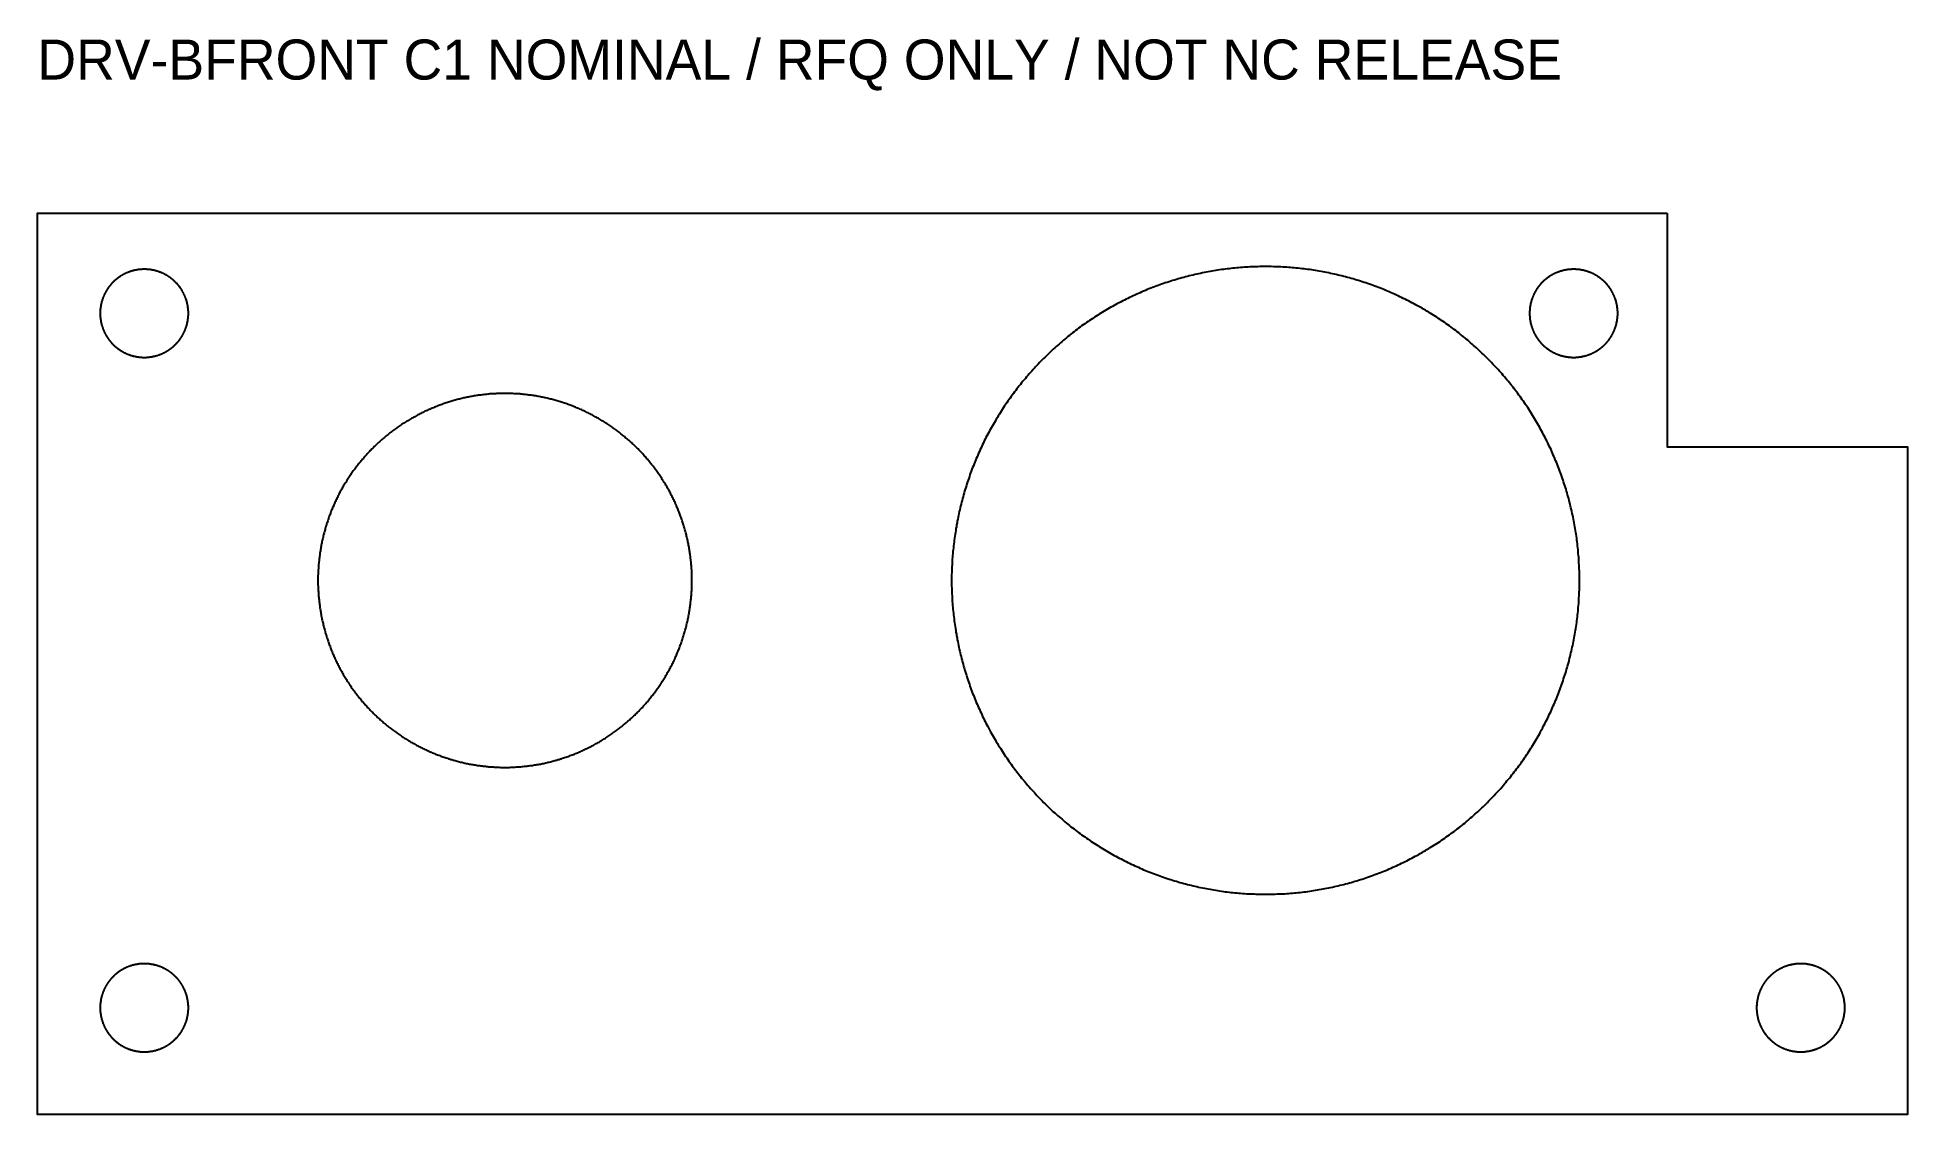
# Model space of a CAD drawing. Header units: millimetres. Extents: x 0 to 140, y 0 to 81.
import ezdxf

# ---------------------------------------------------------------- set-up
doc = ezdxf.new("R2010")
doc.units = ezdxf.units.MM
doc.layers.add('CUT', color=7, linetype='Continuous')
doc.layers.add('INFO', color=7, linetype='Continuous')

msp = doc.modelspace()

# ---------------------------------------------------------------- texts
at = {"layer": 'INFO'}
msp.add_text('DRV-BFRONT C1 NOMINAL / RFQ ONLY / NOT NC RELEASE', height=3, dxfattribs=at).set_placement((0, 77.5))

# ---------------------------------------------------------------- linework, layer by layer
at = {"layer": 'CUT'}
for points in [[(122, 67.5), (122, 50), (140, 50), (140, 0), (0, 0), (0, 67.5)], [(11.3, 60.06), (11.3, 60.08), (11.3, 60.1), (11.3, 60.12), (11.3, 60.14), (11.3, 60.16), (11.29, 60.18), (11.29, 60.2), (11.29, 60.22), (11.29, 60.24), (11.29, 60.26), (11.29, 60.28), (11.29, 60.3), (11.28, 60.32), (11.28, 60.34), (11.28, 60.36), (11.28, 60.38), (11.28, 60.4), (11.27, 60.42), (11.27, 60.44), (11.27, 60.46), (11.26, 60.48), (11.26, 60.5), (11.26, 60.52), (11.25, 60.54), (11.25, 60.56), (11.25, 60.58), (11.24, 60.6), (11.24, 60.62), (11.24, 60.64), (11.23, 60.66), (11.23, 60.68), (11.22, 60.7), (11.22, 60.72), (11.22, 60.74), (11.21, 60.76), (11.21, 60.78), (11.2, 60.8), (11.2, 60.82), (11.19, 60.84), (11.19, 60.86), (11.18, 60.88), (11.18, 60.9), (11.17, 60.92), (11.16, 60.94), (11.16, 60.96), (11.15, 60.98), (11.15, 61), (11.14, 61.02), (11.13, 61.04), (11.13, 61.05), (11.12, 61.07), (11.11, 61.09), (11.11, 61.11), (11.1, 61.13), (11.09, 61.15), (11.09, 61.17), (11.08, 61.19), (11.07, 61.21), (11.06, 61.23), (11.06, 61.24), (11.05, 61.26), (11.04, 61.28), (11.03, 61.3), (11.03, 61.32), (11.02, 61.34), (11.01, 61.36), (11, 61.37), (10.99, 61.39), (10.98, 61.41), (10.97, 61.43), (10.97, 61.45), (10.96, 61.47), (10.95, 61.48), (10.94, 61.5), (10.93, 61.52), (10.92, 61.54), (10.91, 61.56), (10.9, 61.57), (10.89, 61.59), (10.88, 61.61), (10.87, 61.63), (10.86, 61.64), (10.85, 61.66), (10.84, 61.68), (10.83, 61.7), (10.82, 61.71), (10.81, 61.73), (10.8, 61.75), (10.79, 61.77), (10.78, 61.78), (10.77, 61.8), (10.76, 61.82), (10.74, 61.83), (10.73, 61.85), (10.72, 61.87), (10.71, 61.88), (10.7, 61.9), (10.69, 61.92), (10.67, 61.93), (10.66, 61.95), (10.65, 61.97), (10.64, 61.98), (10.63, 62), (10.61, 62.01), (10.6, 62.03), (10.59, 62.05), (10.58, 62.06), (10.56, 62.08), (10.55, 62.09), (10.54, 62.11), (10.53, 62.12), (10.51, 62.14), (10.5, 62.16), (10.49, 62.17), (10.47, 62.19), (10.46, 62.2), (10.45, 62.22), (10.43, 62.23), (10.42, 62.25), (10.4, 62.26), (10.39, 62.28), (10.38, 62.29), (10.36, 62.3), (10.35, 62.32), (10.33, 62.33), (10.32, 62.35), (10.3, 62.36), (10.29, 62.38), (10.28, 62.39), (10.26, 62.4), (10.25, 62.42), (10.23, 62.43), (10.22, 62.45), (10.2, 62.46), (10.19, 62.47), (10.17, 62.49), (10.16, 62.5), (10.14, 62.51), (10.12, 62.53), (10.11, 62.54), (10.09, 62.55), (10.08, 62.56), (10.06, 62.58), (10.05, 62.59), (10.03, 62.6), (10.01, 62.61), (10, 62.63), (9.98, 62.64), (9.97, 62.65), (9.95, 62.66), (9.93, 62.67), (9.92, 62.69), (9.9, 62.7), (9.88, 62.71), (9.87, 62.72), (9.85, 62.73), (9.83, 62.74), (9.82, 62.76), (9.8, 62.77), (9.78, 62.78), (9.77, 62.79), (9.75, 62.8), (9.73, 62.81), (9.71, 62.82), (9.7, 62.83), (9.68, 62.84), (9.66, 62.85), (9.64, 62.86), (9.63, 62.87), (9.61, 62.88), (9.59, 62.89), (9.57, 62.9), (9.56, 62.91), (9.54, 62.92), (9.52, 62.93), (9.5, 62.94), (9.48, 62.95), (9.47, 62.96), (9.45, 62.97), (9.43, 62.97), (9.41, 62.98), (9.39, 62.99), (9.37, 63), (9.36, 63.01), (9.34, 63.02), (9.32, 63.03), (9.3, 63.03), (9.28, 63.04), (9.26, 63.05), (9.24, 63.06), (9.23, 63.06), (9.21, 63.07), (9.19, 63.08), (9.17, 63.09), (9.15, 63.09), (9.13, 63.1), (9.11, 63.11), (9.09, 63.11), (9.07, 63.12), (9.05, 63.13), (9.04, 63.13), (9.02, 63.14), (9, 63.15), (8.98, 63.15), (8.96, 63.16), (8.94, 63.16), (8.92, 63.17), (8.9, 63.18), (8.88, 63.18), (8.86, 63.19), (8.84, 63.19), (8.82, 63.2), (8.8, 63.2), (8.78, 63.21), (8.76, 63.21), (8.74, 63.22), (8.72, 63.22), (8.7, 63.22), (8.68, 63.23), (8.66, 63.23), (8.64, 63.24), (8.62, 63.24), (8.6, 63.24), (8.58, 63.25), (8.56, 63.25), (8.54, 63.25), (8.52, 63.26), (8.5, 63.26), (8.48, 63.26), (8.46, 63.27), (8.44, 63.27), (8.42, 63.27), (8.4, 63.28), (8.38, 63.28), (8.36, 63.28), (8.34, 63.28), (8.32, 63.28), (8.3, 63.29), (8.28, 63.29), (8.26, 63.29), (8.24, 63.29), (8.22, 63.29), (8.2, 63.29), (8.18, 63.29), (8.16, 63.3), (8.14, 63.3), (8.12, 63.3), (8.1, 63.3), (8.08, 63.3), (8.06, 63.3), (8.04, 63.3), (8.02, 63.3), (8, 63.3), (7.98, 63.3), (7.96, 63.3), (7.94, 63.3), (7.92, 63.3), (7.9, 63.3), (7.88, 63.3), (7.86, 63.3), (7.84, 63.3), (7.82, 63.29), (7.8, 63.29), (7.78, 63.29), (7.76, 63.29), (7.74, 63.29), (7.72, 63.29), (7.7, 63.29), (7.68, 63.28), (7.66, 63.28), (7.64, 63.28), (7.62, 63.28), (7.6, 63.28), (7.58, 63.27), (7.56, 63.27), (7.54, 63.27), (7.52, 63.26), (7.5, 63.26), (7.48, 63.26), (7.46, 63.25), (7.44, 63.25), (7.42, 63.25), (7.4, 63.24), (7.38, 63.24), (7.36, 63.24), (7.34, 63.23), (7.32, 63.23), (7.3, 63.22), (7.28, 63.22), (7.26, 63.22), (7.24, 63.21), (7.22, 63.21), (7.2, 63.2), (7.18, 63.2), (7.16, 63.19), (7.14, 63.19), (7.12, 63.18), (7.1, 63.18), (7.08, 63.17), (7.06, 63.16), (7.04, 63.16), (7.02, 63.15), (7, 63.15), (6.98, 63.14), (6.96, 63.13), (6.95, 63.13), (6.93, 63.12), (6.91, 63.11), (6.89, 63.11), (6.87, 63.1), (6.85, 63.09), (6.83, 63.09), (6.81, 63.08), (6.79, 63.07), (6.77, 63.06), (6.76, 63.06), (6.74, 63.05), (6.72, 63.04), (6.7, 63.03), (6.68, 63.03), (6.66, 63.02), (6.64, 63.01), (6.63, 63), (6.61, 62.99), (6.59, 62.98), (6.57, 62.97), (6.55, 62.97), (6.53, 62.96), (6.52, 62.95), (6.5, 62.94), (6.48, 62.93), (6.46, 62.92), (6.44, 62.91), (6.43, 62.9), (6.41, 62.89), (6.39, 62.88), (6.37, 62.87), (6.36, 62.86), (6.34, 62.85), (6.32, 62.84), (6.3, 62.83), (6.29, 62.82), (6.27, 62.81), (6.25, 62.8), (6.23, 62.79), (6.22, 62.78), (6.2, 62.77), (6.18, 62.76), (6.17, 62.74), (6.15, 62.73), (6.13, 62.72), (6.12, 62.71), (6.1, 62.7), (6.08, 62.69), (6.07, 62.67), (6.05, 62.66), (6.03, 62.65), (6.02, 62.64), (6, 62.63), (5.99, 62.61), (5.97, 62.6), (5.95, 62.59), (5.94, 62.58), (5.92, 62.56), (5.91, 62.55), (5.89, 62.54), (5.88, 62.53), (5.86, 62.51), (5.84, 62.5), (5.83, 62.49), (5.81, 62.47), (5.8, 62.46), (5.78, 62.45), (5.77, 62.43), (5.75, 62.42), (5.74, 62.4), (5.72, 62.39), (5.71, 62.38), (5.7, 62.36), (5.68, 62.35), (5.67, 62.33), (5.65, 62.32), (5.64, 62.3), (5.62, 62.29), (5.61, 62.28), (5.6, 62.26), (5.58, 62.25), (5.57, 62.23), (5.55, 62.22), (5.54, 62.2), (5.53, 62.19), (5.51, 62.17), (5.5, 62.16), (5.49, 62.14), (5.47, 62.12), (5.46, 62.11), (5.45, 62.09), (5.44, 62.08), (5.42, 62.06), (5.41, 62.05), (5.4, 62.03), (5.39, 62.01), (5.37, 62), (5.36, 61.98), (5.35, 61.97), (5.34, 61.95), (5.33, 61.93), (5.31, 61.92), (5.3, 61.9), (5.29, 61.88), (5.28, 61.87), (5.27, 61.85), (5.26, 61.83), (5.24, 61.82), (5.23, 61.8), (5.22, 61.78), (5.21, 61.77), (5.2, 61.75), (5.19, 61.73), (5.18, 61.71), (5.17, 61.7), (5.16, 61.68), (5.15, 61.66), (5.14, 61.64), (5.13, 61.63), (5.12, 61.61), (5.11, 61.59), (5.1, 61.57), (5.09, 61.56), (5.08, 61.54), (5.07, 61.52), (5.06, 61.5), (5.05, 61.48), (5.04, 61.47), (5.03, 61.45), (5.03, 61.43), (5.02, 61.41), (5.01, 61.39), (5, 61.37), (4.99, 61.36), (4.98, 61.34), (4.97, 61.32), (4.97, 61.3), (4.96, 61.28), (4.95, 61.26), (4.94, 61.24), (4.94, 61.23), (4.93, 61.21), (4.92, 61.19), (4.91, 61.17), (4.91, 61.15), (4.9, 61.13), (4.89, 61.11), (4.89, 61.09), (4.88, 61.07), (4.87, 61.05), (4.87, 61.04), (4.86, 61.02), (4.85, 61), (4.85, 60.98), (4.84, 60.96), (4.84, 60.94), (4.83, 60.92), (4.82, 60.9), (4.82, 60.88), (4.81, 60.86), (4.81, 60.84), (4.8, 60.82), (4.8, 60.8), (4.79, 60.78), (4.79, 60.76), (4.78, 60.74), (4.78, 60.72), (4.78, 60.7), (4.77, 60.68), (4.77, 60.66), (4.76, 60.64), (4.76, 60.62), (4.76, 60.6), (4.75, 60.58), (4.75, 60.56), (4.75, 60.54), (4.74, 60.52), (4.74, 60.5), (4.74, 60.48), (4.73, 60.46), (4.73, 60.44), (4.73, 60.42), (4.72, 60.4), (4.72, 60.38), (4.72, 60.36), (4.72, 60.34), (4.72, 60.32), (4.71, 60.3), (4.71, 60.28), (4.71, 60.26), (4.71, 60.24), (4.71, 60.22), (4.71, 60.2), (4.71, 60.18), (4.7, 60.16), (4.7, 60.14), (4.7, 60.12), (4.7, 60.1), (4.7, 60.08), (4.7, 60.06), (4.7, 60.04), (4.7, 60.02), (4.7, 60), (4.7, 59.98), (4.7, 59.96), (4.7, 59.94), (4.7, 59.92), (4.7, 59.9), (4.7, 59.88), (4.7, 59.86), (4.7, 59.84), (4.71, 59.82), (4.71, 59.8), (4.71, 59.78), (4.71, 59.76), (4.71, 59.74), (4.71, 59.72), (4.71, 59.7), (4.72, 59.68), (4.72, 59.66), (4.72, 59.64), (4.72, 59.62), (4.72, 59.6), (4.73, 59.58), (4.73, 59.56), (4.73, 59.54), (4.74, 59.52), (4.74, 59.5), (4.74, 59.48), (4.75, 59.46), (4.75, 59.44), (4.75, 59.42), (4.76, 59.4), (4.76, 59.38), (4.76, 59.36), (4.77, 59.34), (4.77, 59.32), (4.78, 59.3), (4.78, 59.28), (4.78, 59.26), (4.79, 59.24), (4.79, 59.22), (4.8, 59.2), (4.8, 59.18), (4.81, 59.16), (4.81, 59.14), (4.82, 59.12), (4.82, 59.1), (4.83, 59.08), (4.84, 59.06), (4.84, 59.04), (4.85, 59.02), (4.85, 59), (4.86, 58.98), (4.87, 58.96), (4.87, 58.95), (4.88, 58.93), (4.89, 58.91), (4.89, 58.89), (4.9, 58.87), (4.91, 58.85), (4.91, 58.83), (4.92, 58.81), (4.93, 58.79), (4.94, 58.77), (4.94, 58.76), (4.95, 58.74), (4.96, 58.72), (4.97, 58.7), (4.97, 58.68), (4.98, 58.66), (4.99, 58.64), (5, 58.63), (5.01, 58.61), (5.02, 58.59), (5.03, 58.57), (5.03, 58.55), (5.04, 58.53), (5.05, 58.52), (5.06, 58.5), (5.07, 58.48), (5.08, 58.46), (5.09, 58.44), (5.1, 58.43), (5.11, 58.41), (5.12, 58.39), (5.13, 58.37), (5.14, 58.36), (5.15, 58.34), (5.16, 58.32), (5.17, 58.3), (5.18, 58.29), (5.19, 58.27), (5.2, 58.25), (5.21, 58.23), (5.22, 58.22), (5.23, 58.2), (5.24, 58.18), (5.26, 58.17), (5.27, 58.15), (5.28, 58.13), (5.29, 58.12), (5.3, 58.1), (5.31, 58.08), (5.33, 58.07), (5.34, 58.05), (5.35, 58.03), (5.36, 58.02), (5.37, 58), (5.39, 57.99), (5.4, 57.97), (5.41, 57.95), (5.42, 57.94), (5.44, 57.92), (5.45, 57.91), (5.46, 57.89), (5.47, 57.88), (5.49, 57.86), (5.5, 57.84), (5.51, 57.83), (5.53, 57.81), (5.54, 57.8), (5.55, 57.78), (5.57, 57.77), (5.58, 57.75), (5.6, 57.74), (5.61, 57.72), (5.62, 57.71), (5.64, 57.7), (5.65, 57.68), (5.67, 57.67), (5.68, 57.65), (5.7, 57.64), (5.71, 57.62), (5.72, 57.61), (5.74, 57.6), (5.75, 57.58), (5.77, 57.57), (5.78, 57.55), (5.8, 57.54), (5.81, 57.53), (5.83, 57.51), (5.84, 57.5), (5.86, 57.49), (5.88, 57.47), (5.89, 57.46), (5.91, 57.45), (5.92, 57.44), (5.94, 57.42), (5.95, 57.41), (5.97, 57.4), (5.99, 57.39), (6, 57.37), (6.02, 57.36), (6.03, 57.35), (6.05, 57.34), (6.07, 57.33), (6.08, 57.31), (6.1, 57.3), (6.12, 57.29), (6.13, 57.28), (6.15, 57.27), (6.17, 57.26), (6.18, 57.24), (6.2, 57.23), (6.22, 57.22), (6.23, 57.21), (6.25, 57.2), (6.27, 57.19), (6.29, 57.18), (6.3, 57.17), (6.32, 57.16), (6.34, 57.15), (6.36, 57.14), (6.37, 57.13), (6.39, 57.12), (6.41, 57.11), (6.43, 57.1), (6.44, 57.09), (6.46, 57.08), (6.48, 57.07), (6.5, 57.06), (6.52, 57.05), (6.53, 57.04), (6.55, 57.03), (6.57, 57.03), (6.59, 57.02), (6.61, 57.01), (6.63, 57), (6.64, 56.99), (6.66, 56.98), (6.68, 56.97), (6.7, 56.97), (6.72, 56.96), (6.74, 56.95), (6.76, 56.94), (6.77, 56.94), (6.79, 56.93), (6.81, 56.92), (6.83, 56.91), (6.85, 56.91), (6.87, 56.9), (6.89, 56.89), (6.91, 56.89), (6.93, 56.88), (6.95, 56.87), (6.96, 56.87), (6.98, 56.86), (7, 56.85), (7.02, 56.85), (7.04, 56.84), (7.06, 56.84), (7.08, 56.83), (7.1, 56.82), (7.12, 56.82), (7.14, 56.81), (7.16, 56.81), (7.18, 56.8), (7.2, 56.8), (7.22, 56.79), (7.24, 56.79), (7.26, 56.78), (7.28, 56.78), (7.3, 56.78), (7.32, 56.77), (7.34, 56.77), (7.36, 56.76), (7.38, 56.76), (7.4, 56.76), (7.42, 56.75), (7.44, 56.75), (7.46, 56.75), (7.48, 56.74), (7.5, 56.74), (7.52, 56.74), (7.54, 56.73), (7.56, 56.73), (7.58, 56.73), (7.6, 56.72), (7.62, 56.72), (7.64, 56.72), (7.66, 56.72), (7.68, 56.72), (7.7, 56.71), (7.72, 56.71), (7.74, 56.71), (7.76, 56.71), (7.78, 56.71), (7.8, 56.71), (7.82, 56.71), (7.84, 56.7), (7.86, 56.7), (7.88, 56.7), (7.9, 56.7), (7.92, 56.7), (7.94, 56.7), (7.96, 56.7), (7.98, 56.7), (8, 56.7), (8.02, 56.7), (8.04, 56.7), (8.06, 56.7), (8.08, 56.7), (8.1, 56.7), (8.12, 56.7), (8.14, 56.7), (8.16, 56.7), (8.18, 56.71), (8.2, 56.71), (8.22, 56.71), (8.24, 56.71), (8.26, 56.71), (8.28, 56.71), (8.3, 56.71), (8.32, 56.72), (8.34, 56.72), (8.36, 56.72), (8.38, 56.72), (8.4, 56.72), (8.42, 56.73), (8.44, 56.73), (8.46, 56.73), (8.48, 56.74), (8.5, 56.74), (8.52, 56.74), (8.54, 56.75), (8.56, 56.75), (8.58, 56.75), (8.6, 56.76), (8.62, 56.76), (8.64, 56.76), (8.66, 56.77), (8.68, 56.77), (8.7, 56.78), (8.72, 56.78), (8.74, 56.78), (8.76, 56.79), (8.78, 56.79), (8.8, 56.8), (8.82, 56.8), (8.84, 56.81), (8.86, 56.81), (8.88, 56.82), (8.9, 56.82), (8.92, 56.83), (8.94, 56.84), (8.96, 56.84), (8.98, 56.85), (9, 56.85), (9.02, 56.86), (9.04, 56.87), (9.05, 56.87), (9.07, 56.88), (9.09, 56.89), (9.11, 56.89), (9.13, 56.9), (9.15, 56.91), (9.17, 56.91), (9.19, 56.92), (9.21, 56.93), (9.23, 56.94), (9.24, 56.94), (9.26, 56.95), (9.28, 56.96), (9.3, 56.97), (9.32, 56.97), (9.34, 56.98), (9.36, 56.99), (9.37, 57), (9.39, 57.01), (9.41, 57.02), (9.43, 57.03), (9.45, 57.03), (9.47, 57.04), (9.48, 57.05), (9.5, 57.06), (9.52, 57.07), (9.54, 57.08), (9.56, 57.09), (9.57, 57.1), (9.59, 57.11), (9.61, 57.12), (9.63, 57.13), (9.64, 57.14), (9.66, 57.15), (9.68, 57.16), (9.7, 57.17), (9.71, 57.18), (9.73, 57.19), (9.75, 57.2), (9.77, 57.21), (9.78, 57.22), (9.8, 57.23), (9.82, 57.24), (9.83, 57.26), (9.85, 57.27), (9.87, 57.28), (9.88, 57.29), (9.9, 57.3), (9.92, 57.31), (9.93, 57.33), (9.95, 57.34), (9.97, 57.35), (9.98, 57.36), (10, 57.37), (10.01, 57.39), (10.03, 57.4), (10.05, 57.41), (10.06, 57.42), (10.08, 57.44), (10.09, 57.45), (10.11, 57.46), (10.12, 57.47), (10.14, 57.49), (10.16, 57.5), (10.17, 57.51), (10.19, 57.53), (10.2, 57.54), (10.22, 57.55), (10.23, 57.57), (10.25, 57.58), (10.26, 57.6), (10.28, 57.61), (10.29, 57.62), (10.3, 57.64), (10.32, 57.65), (10.33, 57.67), (10.35, 57.68), (10.36, 57.7), (10.38, 57.71), (10.39, 57.72), (10.4, 57.74), (10.42, 57.75), (10.43, 57.77), (10.45, 57.78), (10.46, 57.8), (10.47, 57.81), (10.49, 57.83), (10.5, 57.84), (10.51, 57.86), (10.53, 57.88), (10.54, 57.89), (10.55, 57.91), (10.56, 57.92), (10.58, 57.94), (10.59, 57.95), (10.6, 57.97), (10.61, 57.99), (10.63, 58), (10.64, 58.02), (10.65, 58.03), (10.66, 58.05), (10.67, 58.07), (10.69, 58.08), (10.7, 58.1), (10.71, 58.12), (10.72, 58.13), (10.73, 58.15), (10.74, 58.17), (10.76, 58.18), (10.77, 58.2), (10.78, 58.22), (10.79, 58.23), (10.8, 58.25), (10.81, 58.27), (10.82, 58.29), (10.83, 58.3), (10.84, 58.32), (10.85, 58.34), (10.86, 58.36), (10.87, 58.37), (10.88, 58.39), (10.89, 58.41), (10.9, 58.43), (10.91, 58.44), (10.92, 58.46), (10.93, 58.48), (10.94, 58.5), (10.95, 58.52), (10.96, 58.53), (10.97, 58.55), (10.97, 58.57), (10.98, 58.59), (10.99, 58.61), (11, 58.63), (11.01, 58.64), (11.02, 58.66), (11.03, 58.68), (11.03, 58.7), (11.04, 58.72), (11.05, 58.74), (11.06, 58.76), (11.06, 58.77), (11.07, 58.79), (11.08, 58.81), (11.09, 58.83), (11.09, 58.85), (11.1, 58.87), (11.11, 58.89), (11.11, 58.91), (11.12, 58.93), (11.13, 58.95), (11.13, 58.96), (11.14, 58.98), (11.15, 59), (11.15, 59.02), (11.16, 59.04), (11.16, 59.06), (11.17, 59.08), (11.18, 59.1), (11.18, 59.12), (11.19, 59.14), (11.19, 59.16), (11.2, 59.18), (11.2, 59.2), (11.21, 59.22), (11.21, 59.24), (11.22, 59.26), (11.22, 59.28), (11.22, 59.3), (11.23, 59.32), (11.23, 59.34), (11.24, 59.36), (11.24, 59.38), (11.24, 59.4), (11.25, 59.42), (11.25, 59.44), (11.25, 59.46), (11.26, 59.48), (11.26, 59.5), (11.26, 59.52), (11.27, 59.54), (11.27, 59.56), (11.27, 59.58), (11.28, 59.6), (11.28, 59.62), (11.28, 59.64), (11.28, 59.66), (11.28, 59.68), (11.29, 59.7), (11.29, 59.72), (11.29, 59.74), (11.29, 59.76), (11.29, 59.78), (11.29, 59.8), (11.29, 59.82), (11.3, 59.84), (11.3, 59.86), (11.3, 59.88), (11.3, 59.9), (11.3, 59.92), (11.3, 59.94), (11.3, 59.96), (11.3, 59.98), (11.3, 60), (11.3, 60.02), (11.3, 60.04)], [(115.42, 40.86), (115.42, 41.01), (115.41, 41.15), (115.4, 41.3), (115.4, 41.44), (115.39, 41.58), (115.38, 41.73), (115.37, 41.87), (115.35, 42.02), (115.34, 42.16), (115.33, 42.3), (115.31, 42.45), (115.3, 42.59), (115.28, 42.73), (115.26, 42.88), (115.25, 43.02), (115.23, 43.16), (115.21, 43.31), (115.19, 43.45), (115.16, 43.59), (115.14, 43.73), (115.12, 43.88), (115.09, 44.02), (115.07, 44.16), (115.04, 44.3), (115.02, 44.44), (114.99, 44.58), (114.96, 44.73), (114.93, 44.87), (114.9, 45.01), (114.87, 45.15), (114.84, 45.29), (114.8, 45.43), (114.77, 45.57), (114.74, 45.71), (114.7, 45.85), (114.66, 45.99), (114.63, 46.13), (114.59, 46.27), (114.55, 46.41), (114.51, 46.55), (114.47, 46.68), (114.43, 46.82), (114.39, 46.96), (114.34, 47.1), (114.3, 47.23), (114.25, 47.37), (114.21, 47.51), (114.16, 47.64), (114.11, 47.78), (114.07, 47.92), (114.02, 48.05), (113.97, 48.19), (113.92, 48.32), (113.87, 48.46), (113.81, 48.59), (113.76, 48.73), (113.71, 48.86), (113.65, 48.99), (113.6, 49.13), (113.54, 49.26), (113.48, 49.39), (113.42, 49.52), (113.37, 49.65), (113.31, 49.79), (113.25, 49.92), (113.18, 50.05), (113.12, 50.18), (113.06, 50.31), (113, 50.44), (112.93, 50.57), (112.87, 50.69), (112.8, 50.82), (112.73, 50.95), (112.67, 51.08), (112.6, 51.2), (112.53, 51.33), (112.46, 51.46), (112.39, 51.58), (112.32, 51.71), (112.24, 51.83), (112.17, 51.96), (112.1, 52.08), (112.02, 52.2), (111.95, 52.33), (111.87, 52.45), (111.79, 52.57), (111.72, 52.69), (111.64, 52.82), (111.56, 52.94), (111.48, 53.06), (111.4, 53.18), (111.32, 53.29), (111.24, 53.41), (111.15, 53.53), (111.07, 53.65), (110.99, 53.77), (110.9, 53.88), (110.82, 54), (110.73, 54.11), (110.64, 54.23), (110.55, 54.34), (110.47, 54.46), (110.38, 54.57), (110.29, 54.68), (110.2, 54.8), (110.11, 54.91), (110.01, 55.02), (109.92, 55.13), (109.83, 55.24), (109.73, 55.35), (109.64, 55.46), (109.54, 55.57), (109.45, 55.67), (109.35, 55.78), (109.26, 55.89), (109.16, 55.99), (109.06, 56.1), (108.96, 56.2), (108.86, 56.31), (108.76, 56.41), (108.66, 56.51), (108.56, 56.62), (108.45, 56.72), (108.35, 56.82), (108.25, 56.92), (108.14, 57.02), (108.04, 57.12), (107.93, 57.22), (107.83, 57.32), (107.72, 57.41), (107.61, 57.51), (107.51, 57.6), (107.4, 57.7), (107.29, 57.79), (107.18, 57.89), (107.07, 57.98), (106.96, 58.07), (106.85, 58.17), (106.74, 58.26), (106.62, 58.35), (106.51, 58.44), (106.4, 58.53), (106.28, 58.61), (106.17, 58.7), (106.05, 58.79), (105.94, 58.88), (105.82, 58.96), (105.71, 59.05), (105.59, 59.13), (105.47, 59.21), (105.35, 59.3), (105.23, 59.38), (105.12, 59.46), (105, 59.54), (104.88, 59.62), (104.76, 59.7), (104.63, 59.78), (104.51, 59.85), (104.39, 59.93), (104.27, 60.01), (104.15, 60.08), (104.02, 60.16), (103.9, 60.23), (103.77, 60.3), (103.65, 60.38), (103.52, 60.45), (103.4, 60.52), (103.27, 60.59), (103.14, 60.66), (103.02, 60.73), (102.89, 60.79), (102.76, 60.86), (102.63, 60.93), (102.51, 60.99), (102.38, 61.06), (102.25, 61.12), (102.12, 61.18), (101.99, 61.24), (101.86, 61.3), (101.73, 61.37), (101.6, 61.43), (101.46, 61.48), (101.33, 61.54), (101.2, 61.6), (101.07, 61.66), (100.93, 61.71), (100.8, 61.77), (100.67, 61.82), (100.53, 61.87), (100.4, 61.93), (100.26, 61.98), (100.13, 62.03), (99.99, 62.08), (99.86, 62.13), (99.72, 62.17), (99.58, 62.22), (99.45, 62.27), (99.31, 62.31), (99.17, 62.36), (99.04, 62.4), (98.9, 62.45), (98.76, 62.49), (98.62, 62.53), (98.49, 62.57), (98.35, 62.61), (98.21, 62.65), (98.07, 62.69), (97.93, 62.72), (97.79, 62.76), (97.65, 62.8), (97.51, 62.83), (97.37, 62.86), (97.23, 62.9), (97.09, 62.93), (96.95, 62.96), (96.81, 62.99), (96.67, 63.02), (96.52, 63.05), (96.38, 63.08), (96.24, 63.1), (96.1, 63.13), (95.96, 63.15), (95.82, 63.18), (95.67, 63.2), (95.53, 63.22), (95.39, 63.25), (95.25, 63.27), (95.1, 63.29), (94.96, 63.31), (94.82, 63.32), (94.67, 63.34), (94.53, 63.36), (94.39, 63.37), (94.24, 63.39), (94.1, 63.4), (93.96, 63.41), (93.81, 63.43), (93.67, 63.44), (93.53, 63.45), (93.38, 63.46), (93.24, 63.46), (93.09, 63.47), (92.95, 63.48), (92.81, 63.48), (92.66, 63.49), (92.52, 63.49), (92.37, 63.5), (92.23, 63.5), (92.08, 63.5), (91.94, 63.5), (91.8, 63.5), (91.65, 63.5), (91.51, 63.5), (91.36, 63.49), (91.22, 63.49), (91.08, 63.48), (90.93, 63.48), (90.79, 63.47), (90.64, 63.46), (90.5, 63.46), (90.36, 63.45), (90.21, 63.44), (90.07, 63.43), (89.92, 63.41), (89.78, 63.4), (89.64, 63.39), (89.49, 63.37), (89.35, 63.36), (89.21, 63.34), (89.06, 63.32), (88.92, 63.31), (88.78, 63.29), (88.63, 63.27), (88.49, 63.25), (88.35, 63.22), (88.21, 63.2), (88.06, 63.18), (87.92, 63.15), (87.78, 63.13), (87.64, 63.1), (87.5, 63.08), (87.36, 63.05), (87.21, 63.02), (87.07, 62.99), (86.93, 62.96), (86.79, 62.93), (86.65, 62.9), (86.51, 62.86), (86.37, 62.83), (86.23, 62.8), (86.09, 62.76), (85.95, 62.72), (85.81, 62.69), (85.67, 62.65), (85.53, 62.61), (85.39, 62.57), (85.26, 62.53), (85.12, 62.49), (84.98, 62.45), (84.84, 62.4), (84.71, 62.36), (84.57, 62.31), (84.43, 62.27), (84.3, 62.22), (84.16, 62.17), (84.02, 62.13), (83.89, 62.08), (83.75, 62.03), (83.62, 61.98), (83.48, 61.93), (83.35, 61.87), (83.21, 61.82), (83.08, 61.77), (82.95, 61.71), (82.81, 61.66), (82.68, 61.6), (82.55, 61.54), (82.42, 61.48), (82.29, 61.43), (82.15, 61.37), (82.02, 61.3), (81.89, 61.24), (81.76, 61.18), (81.63, 61.12), (81.5, 61.06), (81.37, 60.99), (81.25, 60.93), (81.12, 60.86), (80.99, 60.79), (80.86, 60.73), (80.74, 60.66), (80.61, 60.59), (80.48, 60.52), (80.36, 60.45), (80.23, 60.38), (80.11, 60.3), (79.98, 60.23), (79.86, 60.16), (79.74, 60.08), (79.61, 60.01), (79.49, 59.93), (79.37, 59.85), (79.25, 59.78), (79.13, 59.7), (79, 59.62), (78.88, 59.54), (78.76, 59.46), (78.65, 59.38), (78.53, 59.3), (78.41, 59.21), (78.29, 59.13), (78.17, 59.05), (78.06, 58.96), (77.94, 58.88), (77.83, 58.79), (77.71, 58.7), (77.6, 58.61), (77.48, 58.53), (77.37, 58.44), (77.26, 58.35), (77.14, 58.26), (77.03, 58.17), (76.92, 58.07), (76.81, 57.98), (76.7, 57.89), (76.59, 57.79), (76.48, 57.7), (76.37, 57.6), (76.27, 57.51), (76.16, 57.41), (76.05, 57.32), (75.95, 57.22), (75.84, 57.12), (75.74, 57.02), (75.63, 56.92), (75.53, 56.82), (75.43, 56.72), (75.32, 56.62), (75.22, 56.51), (75.12, 56.41), (75.02, 56.31), (74.92, 56.2), (74.82, 56.1), (74.72, 55.99), (74.63, 55.89), (74.53, 55.78), (74.43, 55.67), (74.34, 55.57), (74.24, 55.46), (74.15, 55.35), (74.05, 55.24), (73.96, 55.13), (73.87, 55.02), (73.77, 54.91), (73.68, 54.8), (73.59, 54.68), (73.5, 54.57), (73.41, 54.46), (73.33, 54.34), (73.24, 54.23), (73.15, 54.11), (73.06, 54), (72.98, 53.88), (72.89, 53.77), (72.81, 53.65), (72.73, 53.53), (72.64, 53.41), (72.56, 53.29), (72.48, 53.18), (72.4, 53.06), (72.32, 52.94), (72.24, 52.82), (72.16, 52.69), (72.09, 52.57), (72.01, 52.45), (71.93, 52.33), (71.86, 52.2), (71.78, 52.08), (71.71, 51.96), (71.64, 51.83), (71.56, 51.71), (71.49, 51.58), (71.42, 51.46), (71.35, 51.33), (71.28, 51.2), (71.22, 51.08), (71.15, 50.95), (71.08, 50.82), (71.01, 50.69), (70.95, 50.57), (70.88, 50.44), (70.82, 50.31), (70.76, 50.18), (70.7, 50.05), (70.64, 49.92), (70.57, 49.79), (70.52, 49.65), (70.46, 49.52), (70.4, 49.39), (70.34, 49.26), (70.28, 49.13), (70.23, 48.99), (70.17, 48.86), (70.12, 48.73), (70.07, 48.59), (70.01, 48.46), (69.96, 48.32), (69.91, 48.19), (69.86, 48.05), (69.81, 47.92), (69.77, 47.78), (69.72, 47.64), (69.67, 47.51), (69.63, 47.37), (69.58, 47.23), (69.54, 47.1), (69.49, 46.96), (69.45, 46.82), (69.41, 46.68), (69.37, 46.55), (69.33, 46.41), (69.29, 46.27), (69.25, 46.13), (69.22, 45.99), (69.18, 45.85), (69.14, 45.71), (69.11, 45.57), (69.08, 45.43), (69.04, 45.29), (69.01, 45.15), (68.98, 45.01), (68.95, 44.87), (68.92, 44.73), (68.89, 44.58), (68.86, 44.44), (68.84, 44.3), (68.81, 44.16), (68.79, 44.02), (68.76, 43.88), (68.74, 43.73), (68.72, 43.59), (68.69, 43.45), (68.67, 43.31), (68.65, 43.16), (68.64, 43.02), (68.62, 42.88), (68.6, 42.73), (68.58, 42.59), (68.57, 42.45), (68.55, 42.3), (68.54, 42.16), (68.53, 42.02), (68.51, 41.87), (68.5, 41.73), (68.49, 41.58), (68.48, 41.44), (68.48, 41.3), (68.47, 41.15), (68.46, 41.01), (68.46, 40.86), (68.45, 40.72), (68.45, 40.58), (68.44, 40.43), (68.44, 40.29), (68.44, 40.14), (68.44, 40), (68.44, 39.86), (68.44, 39.71), (68.44, 39.57), (68.45, 39.42), (68.45, 39.28), (68.46, 39.14), (68.46, 38.99), (68.47, 38.85), (68.48, 38.7), (68.48, 38.56), (68.49, 38.42), (68.5, 38.27), (68.51, 38.13), (68.53, 37.98), (68.54, 37.84), (68.55, 37.7), (68.57, 37.55), (68.58, 37.41), (68.6, 37.27), (68.62, 37.12), (68.64, 36.98), (68.65, 36.84), (68.67, 36.69), (68.69, 36.55), (68.72, 36.41), (68.74, 36.27), (68.76, 36.12), (68.79, 35.98), (68.81, 35.84), (68.84, 35.7), (68.86, 35.56), (68.89, 35.42), (68.92, 35.27), (68.95, 35.13), (68.98, 34.99), (69.01, 34.85), (69.04, 34.71), (69.08, 34.57), (69.11, 34.43), (69.14, 34.29), (69.18, 34.15), (69.22, 34.01), (69.25, 33.87), (69.29, 33.73), (69.33, 33.59), (69.37, 33.45), (69.41, 33.32), (69.45, 33.18), (69.49, 33.04), (69.54, 32.9), (69.58, 32.77), (69.63, 32.63), (69.67, 32.49), (69.72, 32.36), (69.77, 32.22), (69.81, 32.08), (69.86, 31.95), (69.91, 31.81), (69.96, 31.68), (70.01, 31.54), (70.07, 31.41), (70.12, 31.27), (70.17, 31.14), (70.23, 31.01), (70.28, 30.87), (70.34, 30.74), (70.4, 30.61), (70.46, 30.48), (70.52, 30.35), (70.57, 30.21), (70.64, 30.08), (70.7, 29.95), (70.76, 29.82), (70.82, 29.69), (70.88, 29.56), (70.95, 29.43), (71.01, 29.31), (71.08, 29.18), (71.15, 29.05), (71.22, 28.92), (71.28, 28.8), (71.35, 28.67), (71.42, 28.54), (71.49, 28.42), (71.56, 28.29), (71.64, 28.17), (71.71, 28.04), (71.78, 27.92), (71.86, 27.8), (71.93, 27.67), (72.01, 27.55), (72.09, 27.43), (72.16, 27.31), (72.24, 27.18), (72.32, 27.06), (72.4, 26.94), (72.48, 26.82), (72.56, 26.71), (72.64, 26.59), (72.73, 26.47), (72.81, 26.35), (72.89, 26.23), (72.98, 26.12), (73.06, 26), (73.15, 25.89), (73.24, 25.77), (73.33, 25.66), (73.41, 25.54), (73.5, 25.43), (73.59, 25.32), (73.68, 25.2), (73.77, 25.09), (73.87, 24.98), (73.96, 24.87), (74.05, 24.76), (74.15, 24.65), (74.24, 24.54), (74.34, 24.43), (74.43, 24.33), (74.53, 24.22), (74.63, 24.11), (74.72, 24.01), (74.82, 23.9), (74.92, 23.8), (75.02, 23.69), (75.12, 23.59), (75.22, 23.49), (75.32, 23.38), (75.43, 23.28), (75.53, 23.18), (75.63, 23.08), (75.74, 22.98), (75.84, 22.88), (75.95, 22.78), (76.05, 22.68), (76.16, 22.59), (76.27, 22.49), (76.37, 22.4), (76.48, 22.3), (76.59, 22.21), (76.7, 22.11), (76.81, 22.02), (76.92, 21.93), (77.03, 21.83), (77.14, 21.74), (77.26, 21.65), (77.37, 21.56), (77.48, 21.47), (77.6, 21.39), (77.71, 21.3), (77.83, 21.21), (77.94, 21.12), (78.06, 21.04), (78.17, 20.95), (78.29, 20.87), (78.41, 20.79), (78.53, 20.7), (78.65, 20.62), (78.76, 20.54), (78.88, 20.46), (79, 20.38), (79.13, 20.3), (79.25, 20.22), (79.37, 20.15), (79.49, 20.07), (79.61, 19.99), (79.74, 19.92), (79.86, 19.84), (79.98, 19.77), (80.11, 19.7), (80.23, 19.62), (80.36, 19.55), (80.48, 19.48), (80.61, 19.41), (80.74, 19.34), (80.86, 19.27), (80.99, 19.21), (81.12, 19.14), (81.25, 19.07), (81.37, 19.01), (81.5, 18.94), (81.63, 18.88), (81.76, 18.82), (81.89, 18.76), (82.02, 18.7), (82.15, 18.63), (82.29, 18.57), (82.42, 18.52), (82.55, 18.46), (82.68, 18.4), (82.81, 18.34), (82.95, 18.29), (83.08, 18.23), (83.21, 18.18), (83.35, 18.13), (83.48, 18.07), (83.62, 18.02), (83.75, 17.97), (83.89, 17.92), (84.02, 17.87), (84.16, 17.83), (84.3, 17.78), (84.43, 17.73), (84.57, 17.69), (84.71, 17.64), (84.84, 17.6), (84.98, 17.55), (85.12, 17.51), (85.26, 17.47), (85.39, 17.43), (85.53, 17.39), (85.67, 17.35), (85.81, 17.31), (85.95, 17.28), (86.09, 17.24), (86.23, 17.2), (86.37, 17.17), (86.51, 17.14), (86.65, 17.1), (86.79, 17.07), (86.93, 17.04), (87.07, 17.01), (87.21, 16.98), (87.36, 16.95), (87.5, 16.92), (87.64, 16.9), (87.78, 16.87), (87.92, 16.85), (88.06, 16.82), (88.21, 16.8), (88.35, 16.78), (88.49, 16.75), (88.63, 16.73), (88.78, 16.71), (88.92, 16.69), (89.06, 16.68), (89.21, 16.66), (89.35, 16.64), (89.49, 16.63), (89.64, 16.61), (89.78, 16.6), (89.92, 16.59), (90.07, 16.57), (90.21, 16.56), (90.36, 16.55), (90.5, 16.54), (90.64, 16.54), (90.79, 16.53), (90.93, 16.52), (91.08, 16.52), (91.22, 16.51), (91.36, 16.51), (91.51, 16.5), (91.65, 16.5), (91.8, 16.5), (91.94, 16.5), (92.08, 16.5), (92.23, 16.5), (92.37, 16.5), (92.52, 16.51), (92.66, 16.51), (92.81, 16.52), (92.95, 16.52), (93.09, 16.53), (93.24, 16.54), (93.38, 16.54), (93.53, 16.55), (93.67, 16.56), (93.81, 16.57), (93.96, 16.59), (94.1, 16.6), (94.24, 16.61), (94.39, 16.63), (94.53, 16.64), (94.67, 16.66), (94.82, 16.68), (94.96, 16.69), (95.1, 16.71), (95.25, 16.73), (95.39, 16.75), (95.53, 16.78), (95.67, 16.8), (95.82, 16.82), (95.96, 16.85), (96.1, 16.87), (96.24, 16.9), (96.38, 16.92), (96.52, 16.95), (96.67, 16.98), (96.81, 17.01), (96.95, 17.04), (97.09, 17.07), (97.23, 17.1), (97.37, 17.14), (97.51, 17.17), (97.65, 17.2), (97.79, 17.24), (97.93, 17.28), (98.07, 17.31), (98.21, 17.35), (98.35, 17.39), (98.49, 17.43), (98.62, 17.47), (98.76, 17.51), (98.9, 17.55), (99.04, 17.6), (99.17, 17.64), (99.31, 17.69), (99.45, 17.73), (99.58, 17.78), (99.72, 17.83), (99.86, 17.87), (99.99, 17.92), (100.13, 17.97), (100.26, 18.02), (100.4, 18.07), (100.53, 18.13), (100.67, 18.18), (100.8, 18.23), (100.93, 18.29), (101.07, 18.34), (101.2, 18.4), (101.33, 18.46), (101.46, 18.52), (101.6, 18.57), (101.73, 18.63), (101.86, 18.7), (101.99, 18.76), (102.12, 18.82), (102.25, 18.88), (102.38, 18.94), (102.51, 19.01), (102.63, 19.07), (102.76, 19.14), (102.89, 19.21), (103.02, 19.27), (103.14, 19.34), (103.27, 19.41), (103.4, 19.48), (103.52, 19.55), (103.65, 19.62), (103.77, 19.7), (103.9, 19.77), (104.02, 19.84), (104.15, 19.92), (104.27, 19.99), (104.39, 20.07), (104.51, 20.15), (104.63, 20.22), (104.76, 20.3), (104.88, 20.38), (105, 20.46), (105.12, 20.54), (105.23, 20.62), (105.35, 20.7), (105.47, 20.79), (105.59, 20.87), (105.71, 20.95), (105.82, 21.04), (105.94, 21.12), (106.05, 21.21), (106.17, 21.3), (106.28, 21.39), (106.4, 21.47), (106.51, 21.56), (106.62, 21.65), (106.74, 21.74), (106.85, 21.83), (106.96, 21.93), (107.07, 22.02), (107.18, 22.11), (107.29, 22.21), (107.4, 22.3), (107.51, 22.4), (107.61, 22.49), (107.72, 22.59), (107.83, 22.68), (107.93, 22.78), (108.04, 22.88), (108.14, 22.98), (108.25, 23.08), (108.35, 23.18), (108.45, 23.28), (108.56, 23.38), (108.66, 23.49), (108.76, 23.59), (108.86, 23.69), (108.96, 23.8), (109.06, 23.9), (109.16, 24.01), (109.26, 24.11), (109.35, 24.22), (109.45, 24.33), (109.54, 24.43), (109.64, 24.54), (109.73, 24.65), (109.83, 24.76), (109.92, 24.87), (110.01, 24.98), (110.11, 25.09), (110.2, 25.2), (110.29, 25.32), (110.38, 25.43), (110.47, 25.54), (110.55, 25.66), (110.64, 25.77), (110.73, 25.89), (110.82, 26), (110.9, 26.12), (110.99, 26.23), (111.07, 26.35), (111.15, 26.47), (111.24, 26.59), (111.32, 26.71), (111.4, 26.82), (111.48, 26.94), (111.56, 27.06), (111.64, 27.18), (111.72, 27.31), (111.79, 27.43), (111.87, 27.55), (111.95, 27.67), (112.02, 27.8), (112.1, 27.92), (112.17, 28.04), (112.24, 28.17), (112.32, 28.29), (112.39, 28.42), (112.46, 28.54), (112.53, 28.67), (112.6, 28.8), (112.67, 28.92), (112.73, 29.05), (112.8, 29.18), (112.87, 29.31), (112.93, 29.43), (113, 29.56), (113.06, 29.69), (113.12, 29.82), (113.18, 29.95), (113.25, 30.08), (113.31, 30.21), (113.37, 30.35), (113.42, 30.48), (113.48, 30.61), (113.54, 30.74), (113.6, 30.87), (113.65, 31.01), (113.71, 31.14), (113.76, 31.27), (113.81, 31.41), (113.87, 31.54), (113.92, 31.68), (113.97, 31.81), (114.02, 31.95), (114.07, 32.08), (114.11, 32.22), (114.16, 32.36), (114.21, 32.49), (114.25, 32.63), (114.3, 32.77), (114.34, 32.9), (114.39, 33.04), (114.43, 33.18), (114.47, 33.32), (114.51, 33.45), (114.55, 33.59), (114.59, 33.73), (114.63, 33.87), (114.66, 34.01), (114.7, 34.15), (114.74, 34.29), (114.77, 34.43), (114.8, 34.57), (114.84, 34.71), (114.87, 34.85), (114.9, 34.99), (114.93, 35.13), (114.96, 35.27), (114.99, 35.42), (115.02, 35.56), (115.04, 35.7), (115.07, 35.84), (115.09, 35.98), (115.12, 36.12), (115.14, 36.27), (115.16, 36.41), (115.19, 36.55), (115.21, 36.69), (115.23, 36.84), (115.25, 36.98), (115.26, 37.12), (115.28, 37.27), (115.3, 37.41), (115.31, 37.55), (115.33, 37.7), (115.34, 37.84), (115.35, 37.98), (115.37, 38.13), (115.38, 38.27), (115.39, 38.42), (115.4, 38.56), (115.4, 38.7), (115.41, 38.85), (115.42, 38.99), (115.42, 39.14), (115.43, 39.28), (115.43, 39.42), (115.44, 39.57), (115.44, 39.71), (115.44, 39.86), (115.44, 40), (115.44, 40.14), (115.44, 40.29), (115.44, 40.43), (115.43, 40.58), (115.43, 40.72)], [(118.3, 60.04), (118.3, 60.06), (118.3, 60.08), (118.3, 60.1), (118.3, 60.12), (118.3, 60.14), (118.3, 60.16), (118.29, 60.18), (118.29, 60.2), (118.29, 60.22), (118.29, 60.24), (118.29, 60.26), (118.29, 60.28), (118.29, 60.3), (118.28, 60.32), (118.28, 60.34), (118.28, 60.36), (118.28, 60.38), (118.28, 60.4), (118.27, 60.42), (118.27, 60.44), (118.27, 60.46), (118.26, 60.48), (118.26, 60.5), (118.26, 60.52), (118.25, 60.54), (118.25, 60.56), (118.25, 60.58), (118.24, 60.6), (118.24, 60.62), (118.24, 60.64), (118.23, 60.66), (118.23, 60.68), (118.22, 60.7), (118.22, 60.72), (118.22, 60.74), (118.21, 60.76), (118.21, 60.78), (118.2, 60.8), (118.2, 60.82), (118.19, 60.84), (118.19, 60.86), (118.18, 60.88), (118.18, 60.9), (118.17, 60.92), (118.16, 60.94), (118.16, 60.96), (118.15, 60.98), (118.15, 61), (118.14, 61.02), (118.13, 61.04), (118.13, 61.05), (118.12, 61.07), (118.11, 61.09), (118.11, 61.11), (118.1, 61.13), (118.09, 61.15), (118.09, 61.17), (118.08, 61.19), (118.07, 61.21), (118.06, 61.23), (118.06, 61.24), (118.05, 61.26), (118.04, 61.28), (118.03, 61.3), (118.03, 61.32), (118.02, 61.34), (118.01, 61.36), (118, 61.37), (117.99, 61.39), (117.98, 61.41), (117.97, 61.43), (117.97, 61.45), (117.96, 61.47), (117.95, 61.48), (117.94, 61.5), (117.93, 61.52), (117.92, 61.54), (117.91, 61.56), (117.9, 61.57), (117.89, 61.59), (117.88, 61.61), (117.87, 61.63), (117.86, 61.64), (117.85, 61.66), (117.84, 61.68), (117.83, 61.7), (117.82, 61.71), (117.81, 61.73), (117.8, 61.75), (117.79, 61.77), (117.78, 61.78), (117.77, 61.8), (117.76, 61.82), (117.74, 61.83), (117.73, 61.85), (117.72, 61.87), (117.71, 61.88), (117.7, 61.9), (117.69, 61.92), (117.67, 61.93), (117.66, 61.95), (117.65, 61.97), (117.64, 61.98), (117.63, 62), (117.61, 62.01), (117.6, 62.03), (117.59, 62.05), (117.58, 62.06), (117.56, 62.08), (117.55, 62.09), (117.54, 62.11), (117.53, 62.12), (117.51, 62.14), (117.5, 62.16), (117.49, 62.17), (117.47, 62.19), (117.46, 62.2), (117.45, 62.22), (117.43, 62.23), (117.42, 62.25), (117.4, 62.26), (117.39, 62.28), (117.38, 62.29), (117.36, 62.3), (117.35, 62.32), (117.33, 62.33), (117.32, 62.35), (117.3, 62.36), (117.29, 62.38), (117.28, 62.39), (117.26, 62.4), (117.25, 62.42), (117.23, 62.43), (117.22, 62.45), (117.2, 62.46), (117.19, 62.47), (117.17, 62.49), (117.16, 62.5), (117.14, 62.51), (117.12, 62.53), (117.11, 62.54), (117.09, 62.55), (117.08, 62.56), (117.06, 62.58), (117.05, 62.59), (117.03, 62.6), (117.01, 62.61), (117, 62.63), (116.98, 62.64), (116.97, 62.65), (116.95, 62.66), (116.93, 62.67), (116.92, 62.69), (116.9, 62.7), (116.88, 62.71), (116.87, 62.72), (116.85, 62.73), (116.83, 62.74), (116.82, 62.76), (116.8, 62.77), (116.78, 62.78), (116.77, 62.79), (116.75, 62.8), (116.73, 62.81), (116.71, 62.82), (116.7, 62.83), (116.68, 62.84), (116.66, 62.85), (116.64, 62.86), (116.63, 62.87), (116.61, 62.88), (116.59, 62.89), (116.57, 62.9), (116.56, 62.91), (116.54, 62.92), (116.52, 62.93), (116.5, 62.94), (116.48, 62.95), (116.47, 62.96), (116.45, 62.97), (116.43, 62.97), (116.41, 62.98), (116.39, 62.99), (116.37, 63), (116.36, 63.01), (116.34, 63.02), (116.32, 63.03), (116.3, 63.03), (116.28, 63.04), (116.26, 63.05), (116.24, 63.06), (116.23, 63.06), (116.21, 63.07), (116.19, 63.08), (116.17, 63.09), (116.15, 63.09), (116.13, 63.1), (116.11, 63.11), (116.09, 63.11), (116.07, 63.12), (116.05, 63.13), (116.04, 63.13), (116.02, 63.14), (116, 63.15), (115.98, 63.15), (115.96, 63.16), (115.94, 63.16), (115.92, 63.17), (115.9, 63.18), (115.88, 63.18), (115.86, 63.19), (115.84, 63.19), (115.82, 63.2), (115.8, 63.2), (115.78, 63.21), (115.76, 63.21), (115.74, 63.22), (115.72, 63.22), (115.7, 63.22), (115.68, 63.23), (115.66, 63.23), (115.64, 63.24), (115.62, 63.24), (115.6, 63.24), (115.58, 63.25), (115.56, 63.25), (115.54, 63.25), (115.52, 63.26), (115.5, 63.26), (115.48, 63.26), (115.46, 63.27), (115.44, 63.27), (115.42, 63.27), (115.4, 63.28), (115.38, 63.28), (115.36, 63.28), (115.34, 63.28), (115.32, 63.28), (115.3, 63.29), (115.28, 63.29), (115.26, 63.29), (115.24, 63.29), (115.22, 63.29), (115.2, 63.29), (115.18, 63.29), (115.16, 63.3), (115.14, 63.3), (115.12, 63.3), (115.1, 63.3), (115.08, 63.3), (115.06, 63.3), (115.04, 63.3), (115.02, 63.3), (115, 63.3), (114.98, 63.3), (114.96, 63.3), (114.94, 63.3), (114.92, 63.3), (114.9, 63.3), (114.88, 63.3), (114.86, 63.3), (114.84, 63.3), (114.82, 63.29), (114.8, 63.29), (114.78, 63.29), (114.76, 63.29), (114.74, 63.29), (114.72, 63.29), (114.7, 63.29), (114.68, 63.28), (114.66, 63.28), (114.64, 63.28), (114.62, 63.28), (114.6, 63.28), (114.58, 63.27), (114.56, 63.27), (114.54, 63.27), (114.52, 63.26), (114.5, 63.26), (114.48, 63.26), (114.46, 63.25), (114.44, 63.25), (114.42, 63.25), (114.4, 63.24), (114.38, 63.24), (114.36, 63.24), (114.34, 63.23), (114.32, 63.23), (114.3, 63.22), (114.28, 63.22), (114.26, 63.22), (114.24, 63.21), (114.22, 63.21), (114.2, 63.2), (114.18, 63.2), (114.16, 63.19), (114.14, 63.19), (114.12, 63.18), (114.1, 63.18), (114.08, 63.17), (114.06, 63.16), (114.04, 63.16), (114.02, 63.15), (114, 63.15), (113.98, 63.14), (113.96, 63.13), (113.95, 63.13), (113.93, 63.12), (113.91, 63.11), (113.89, 63.11), (113.87, 63.1), (113.85, 63.09), (113.83, 63.09), (113.81, 63.08), (113.79, 63.07), (113.77, 63.06), (113.76, 63.06), (113.74, 63.05), (113.72, 63.04), (113.7, 63.03), (113.68, 63.03), (113.66, 63.02), (113.64, 63.01), (113.63, 63), (113.61, 62.99), (113.59, 62.98), (113.57, 62.97), (113.55, 62.97), (113.53, 62.96), (113.52, 62.95), (113.5, 62.94), (113.48, 62.93), (113.46, 62.92), (113.44, 62.91), (113.43, 62.9), (113.41, 62.89), (113.39, 62.88), (113.37, 62.87), (113.36, 62.86), (113.34, 62.85), (113.32, 62.84), (113.3, 62.83), (113.29, 62.82), (113.27, 62.81), (113.25, 62.8), (113.23, 62.79), (113.22, 62.78), (113.2, 62.77), (113.18, 62.76), (113.17, 62.74), (113.15, 62.73), (113.13, 62.72), (113.12, 62.71), (113.1, 62.7), (113.08, 62.69), (113.07, 62.67), (113.05, 62.66), (113.03, 62.65), (113.02, 62.64), (113, 62.63), (112.99, 62.61), (112.97, 62.6), (112.95, 62.59), (112.94, 62.58), (112.92, 62.56), (112.91, 62.55), (112.89, 62.54), (112.88, 62.53), (112.86, 62.51), (112.84, 62.5), (112.83, 62.49), (112.81, 62.47), (112.8, 62.46), (112.78, 62.45), (112.77, 62.43), (112.75, 62.42), (112.74, 62.4), (112.72, 62.39), (112.71, 62.38), (112.7, 62.36), (112.68, 62.35), (112.67, 62.33), (112.65, 62.32), (112.64, 62.3), (112.62, 62.29), (112.61, 62.28), (112.6, 62.26), (112.58, 62.25), (112.57, 62.23), (112.55, 62.22), (112.54, 62.2), (112.53, 62.19), (112.51, 62.17), (112.5, 62.16), (112.49, 62.14), (112.47, 62.12), (112.46, 62.11), (112.45, 62.09), (112.44, 62.08), (112.42, 62.06), (112.41, 62.05), (112.4, 62.03), (112.39, 62.01), (112.37, 62), (112.36, 61.98), (112.35, 61.97), (112.34, 61.95), (112.33, 61.93), (112.31, 61.92), (112.3, 61.9), (112.29, 61.88), (112.28, 61.87), (112.27, 61.85), (112.26, 61.83), (112.24, 61.82), (112.23, 61.8), (112.22, 61.78), (112.21, 61.77), (112.2, 61.75), (112.19, 61.73), (112.18, 61.71), (112.17, 61.7), (112.16, 61.68), (112.15, 61.66), (112.14, 61.64), (112.13, 61.63), (112.12, 61.61), (112.11, 61.59), (112.1, 61.57), (112.09, 61.56), (112.08, 61.54), (112.07, 61.52), (112.06, 61.5), (112.05, 61.48), (112.04, 61.47), (112.03, 61.45), (112.03, 61.43), (112.02, 61.41), (112.01, 61.39), (112, 61.37), (111.99, 61.36), (111.98, 61.34), (111.97, 61.32), (111.97, 61.3), (111.96, 61.28), (111.95, 61.26), (111.94, 61.24), (111.94, 61.23), (111.93, 61.21), (111.92, 61.19), (111.91, 61.17), (111.91, 61.15), (111.9, 61.13), (111.89, 61.11), (111.89, 61.09), (111.88, 61.07), (111.87, 61.05), (111.87, 61.04), (111.86, 61.02), (111.85, 61), (111.85, 60.98), (111.84, 60.96), (111.84, 60.94), (111.83, 60.92), (111.82, 60.9), (111.82, 60.88), (111.81, 60.86), (111.81, 60.84), (111.8, 60.82), (111.8, 60.8), (111.79, 60.78), (111.79, 60.76), (111.78, 60.74), (111.78, 60.72), (111.78, 60.7), (111.77, 60.68), (111.77, 60.66), (111.76, 60.64), (111.76, 60.62), (111.76, 60.6), (111.75, 60.58), (111.75, 60.56), (111.75, 60.54), (111.74, 60.52), (111.74, 60.5), (111.74, 60.48), (111.73, 60.46), (111.73, 60.44), (111.73, 60.42), (111.72, 60.4), (111.72, 60.38), (111.72, 60.36), (111.72, 60.34), (111.72, 60.32), (111.71, 60.3), (111.71, 60.28), (111.71, 60.26), (111.71, 60.24), (111.71, 60.22), (111.71, 60.2), (111.71, 60.18), (111.7, 60.16), (111.7, 60.14), (111.7, 60.12), (111.7, 60.1), (111.7, 60.08), (111.7, 60.06), (111.7, 60.04), (111.7, 60.02), (111.7, 60), (111.7, 59.98), (111.7, 59.96), (111.7, 59.94), (111.7, 59.92), (111.7, 59.9), (111.7, 59.88), (111.7, 59.86), (111.7, 59.84), (111.71, 59.82), (111.71, 59.8), (111.71, 59.78), (111.71, 59.76), (111.71, 59.74), (111.71, 59.72), (111.71, 59.7), (111.72, 59.68), (111.72, 59.66), (111.72, 59.64), (111.72, 59.62), (111.72, 59.6), (111.73, 59.58), (111.73, 59.56), (111.73, 59.54), (111.74, 59.52), (111.74, 59.5), (111.74, 59.48), (111.75, 59.46), (111.75, 59.44), (111.75, 59.42), (111.76, 59.4), (111.76, 59.38), (111.76, 59.36), (111.77, 59.34), (111.77, 59.32), (111.78, 59.3), (111.78, 59.28), (111.78, 59.26), (111.79, 59.24), (111.79, 59.22), (111.8, 59.2), (111.8, 59.18), (111.81, 59.16), (111.81, 59.14), (111.82, 59.12), (111.82, 59.1), (111.83, 59.08), (111.84, 59.06), (111.84, 59.04), (111.85, 59.02), (111.85, 59), (111.86, 58.98), (111.87, 58.96), (111.87, 58.95), (111.88, 58.93), (111.89, 58.91), (111.89, 58.89), (111.9, 58.87), (111.91, 58.85), (111.91, 58.83), (111.92, 58.81), (111.93, 58.79), (111.94, 58.77), (111.94, 58.76), (111.95, 58.74), (111.96, 58.72), (111.97, 58.7), (111.97, 58.68), (111.98, 58.66), (111.99, 58.64), (112, 58.63), (112.01, 58.61), (112.02, 58.59), (112.03, 58.57), (112.03, 58.55), (112.04, 58.53), (112.05, 58.52), (112.06, 58.5), (112.07, 58.48), (112.08, 58.46), (112.09, 58.44), (112.1, 58.43), (112.11, 58.41), (112.12, 58.39), (112.13, 58.37), (112.14, 58.36), (112.15, 58.34), (112.16, 58.32), (112.17, 58.3), (112.18, 58.29), (112.19, 58.27), (112.2, 58.25), (112.21, 58.23), (112.22, 58.22), (112.23, 58.2), (112.24, 58.18), (112.26, 58.17), (112.27, 58.15), (112.28, 58.13), (112.29, 58.12), (112.3, 58.1), (112.31, 58.08), (112.33, 58.07), (112.34, 58.05), (112.35, 58.03), (112.36, 58.02), (112.37, 58), (112.39, 57.99), (112.4, 57.97), (112.41, 57.95), (112.42, 57.94), (112.44, 57.92), (112.45, 57.91), (112.46, 57.89), (112.47, 57.88), (112.49, 57.86), (112.5, 57.84), (112.51, 57.83), (112.53, 57.81), (112.54, 57.8), (112.55, 57.78), (112.57, 57.77), (112.58, 57.75), (112.6, 57.74), (112.61, 57.72), (112.62, 57.71), (112.64, 57.7), (112.65, 57.68), (112.67, 57.67), (112.68, 57.65), (112.7, 57.64), (112.71, 57.62), (112.72, 57.61), (112.74, 57.6), (112.75, 57.58), (112.77, 57.57), (112.78, 57.55), (112.8, 57.54), (112.81, 57.53), (112.83, 57.51), (112.84, 57.5), (112.86, 57.49), (112.88, 57.47), (112.89, 57.46), (112.91, 57.45), (112.92, 57.44), (112.94, 57.42), (112.95, 57.41), (112.97, 57.4), (112.99, 57.39), (113, 57.37), (113.02, 57.36), (113.03, 57.35), (113.05, 57.34), (113.07, 57.33), (113.08, 57.31), (113.1, 57.3), (113.12, 57.29), (113.13, 57.28), (113.15, 57.27), (113.17, 57.26), (113.18, 57.24), (113.2, 57.23), (113.22, 57.22), (113.23, 57.21), (113.25, 57.2), (113.27, 57.19), (113.29, 57.18), (113.3, 57.17), (113.32, 57.16), (113.34, 57.15), (113.36, 57.14), (113.37, 57.13), (113.39, 57.12), (113.41, 57.11), (113.43, 57.1), (113.44, 57.09), (113.46, 57.08), (113.48, 57.07), (113.5, 57.06), (113.52, 57.05), (113.53, 57.04), (113.55, 57.03), (113.57, 57.03), (113.59, 57.02), (113.61, 57.01), (113.63, 57), (113.64, 56.99), (113.66, 56.98), (113.68, 56.97), (113.7, 56.97), (113.72, 56.96), (113.74, 56.95), (113.76, 56.94), (113.77, 56.94), (113.79, 56.93), (113.81, 56.92), (113.83, 56.91), (113.85, 56.91), (113.87, 56.9), (113.89, 56.89), (113.91, 56.89), (113.93, 56.88), (113.95, 56.87), (113.96, 56.87), (113.98, 56.86), (114, 56.85), (114.02, 56.85), (114.04, 56.84), (114.06, 56.84), (114.08, 56.83), (114.1, 56.82), (114.12, 56.82), (114.14, 56.81), (114.16, 56.81), (114.18, 56.8), (114.2, 56.8), (114.22, 56.79), (114.24, 56.79), (114.26, 56.78), (114.28, 56.78), (114.3, 56.78), (114.32, 56.77), (114.34, 56.77), (114.36, 56.76), (114.38, 56.76), (114.4, 56.76), (114.42, 56.75), (114.44, 56.75), (114.46, 56.75), (114.48, 56.74), (114.5, 56.74), (114.52, 56.74), (114.54, 56.73), (114.56, 56.73), (114.58, 56.73), (114.6, 56.72), (114.62, 56.72), (114.64, 56.72), (114.66, 56.72), (114.68, 56.72), (114.7, 56.71), (114.72, 56.71), (114.74, 56.71), (114.76, 56.71), (114.78, 56.71), (114.8, 56.71), (114.82, 56.71), (114.84, 56.7), (114.86, 56.7), (114.88, 56.7), (114.9, 56.7), (114.92, 56.7), (114.94, 56.7), (114.96, 56.7), (114.98, 56.7), (115, 56.7), (115.02, 56.7), (115.04, 56.7), (115.06, 56.7), (115.08, 56.7), (115.1, 56.7), (115.12, 56.7), (115.14, 56.7), (115.16, 56.7), (115.18, 56.71), (115.2, 56.71), (115.22, 56.71), (115.24, 56.71), (115.26, 56.71), (115.28, 56.71), (115.3, 56.71), (115.32, 56.72), (115.34, 56.72), (115.36, 56.72), (115.38, 56.72), (115.4, 56.72), (115.42, 56.73), (115.44, 56.73), (115.46, 56.73), (115.48, 56.74), (115.5, 56.74), (115.52, 56.74), (115.54, 56.75), (115.56, 56.75), (115.58, 56.75), (115.6, 56.76), (115.62, 56.76), (115.64, 56.76), (115.66, 56.77), (115.68, 56.77), (115.7, 56.78), (115.72, 56.78), (115.74, 56.78), (115.76, 56.79), (115.78, 56.79), (115.8, 56.8), (115.82, 56.8), (115.84, 56.81), (115.86, 56.81), (115.88, 56.82), (115.9, 56.82), (115.92, 56.83), (115.94, 56.84), (115.96, 56.84), (115.98, 56.85), (116, 56.85), (116.02, 56.86), (116.04, 56.87), (116.05, 56.87), (116.07, 56.88), (116.09, 56.89), (116.11, 56.89), (116.13, 56.9), (116.15, 56.91), (116.17, 56.91), (116.19, 56.92), (116.21, 56.93), (116.23, 56.94), (116.24, 56.94), (116.26, 56.95), (116.28, 56.96), (116.3, 56.97), (116.32, 56.97), (116.34, 56.98), (116.36, 56.99), (116.37, 57), (116.39, 57.01), (116.41, 57.02), (116.43, 57.03), (116.45, 57.03), (116.47, 57.04), (116.48, 57.05), (116.5, 57.06), (116.52, 57.07), (116.54, 57.08), (116.56, 57.09), (116.57, 57.1), (116.59, 57.11), (116.61, 57.12), (116.63, 57.13), (116.64, 57.14), (116.66, 57.15), (116.68, 57.16), (116.7, 57.17), (116.71, 57.18), (116.73, 57.19), (116.75, 57.2), (116.77, 57.21), (116.78, 57.22), (116.8, 57.23), (116.82, 57.24), (116.83, 57.26), (116.85, 57.27), (116.87, 57.28), (116.88, 57.29), (116.9, 57.3), (116.92, 57.31), (116.93, 57.33), (116.95, 57.34), (116.97, 57.35), (116.98, 57.36), (117, 57.37), (117.01, 57.39), (117.03, 57.4), (117.05, 57.41), (117.06, 57.42), (117.08, 57.44), (117.09, 57.45), (117.11, 57.46), (117.12, 57.47), (117.14, 57.49), (117.16, 57.5), (117.17, 57.51), (117.19, 57.53), (117.2, 57.54), (117.22, 57.55), (117.23, 57.57), (117.25, 57.58), (117.26, 57.6), (117.28, 57.61), (117.29, 57.62), (117.3, 57.64), (117.32, 57.65), (117.33, 57.67), (117.35, 57.68), (117.36, 57.7), (117.38, 57.71), (117.39, 57.72), (117.4, 57.74), (117.42, 57.75), (117.43, 57.77), (117.45, 57.78), (117.46, 57.8), (117.47, 57.81), (117.49, 57.83), (117.5, 57.84), (117.51, 57.86), (117.53, 57.88), (117.54, 57.89), (117.55, 57.91), (117.56, 57.92), (117.58, 57.94), (117.59, 57.95), (117.6, 57.97), (117.61, 57.99), (117.63, 58), (117.64, 58.02), (117.65, 58.03), (117.66, 58.05), (117.67, 58.07), (117.69, 58.08), (117.7, 58.1), (117.71, 58.12), (117.72, 58.13), (117.73, 58.15), (117.74, 58.17), (117.76, 58.18), (117.77, 58.2), (117.78, 58.22), (117.79, 58.23), (117.8, 58.25), (117.81, 58.27), (117.82, 58.29), (117.83, 58.3), (117.84, 58.32), (117.85, 58.34), (117.86, 58.36), (117.87, 58.37), (117.88, 58.39), (117.89, 58.41), (117.9, 58.43), (117.91, 58.44), (117.92, 58.46), (117.93, 58.48), (117.94, 58.5), (117.95, 58.52), (117.96, 58.53), (117.97, 58.55), (117.97, 58.57), (117.98, 58.59), (117.99, 58.61), (118, 58.63), (118.01, 58.64), (118.02, 58.66), (118.03, 58.68), (118.03, 58.7), (118.04, 58.72), (118.05, 58.74), (118.06, 58.76), (118.06, 58.77), (118.07, 58.79), (118.08, 58.81), (118.09, 58.83), (118.09, 58.85), (118.1, 58.87), (118.11, 58.89), (118.11, 58.91), (118.12, 58.93), (118.13, 58.95), (118.13, 58.96), (118.14, 58.98), (118.15, 59), (118.15, 59.02), (118.16, 59.04), (118.16, 59.06), (118.17, 59.08), (118.18, 59.1), (118.18, 59.12), (118.19, 59.14), (118.19, 59.16), (118.2, 59.18), (118.2, 59.2), (118.21, 59.22), (118.21, 59.24), (118.22, 59.26), (118.22, 59.28), (118.22, 59.3), (118.23, 59.32), (118.23, 59.34), (118.24, 59.36), (118.24, 59.38), (118.24, 59.4), (118.25, 59.42), (118.25, 59.44), (118.25, 59.46), (118.26, 59.48), (118.26, 59.5), (118.26, 59.52), (118.27, 59.54), (118.27, 59.56), (118.27, 59.58), (118.28, 59.6), (118.28, 59.62), (118.28, 59.64), (118.28, 59.66), (118.28, 59.68), (118.29, 59.7), (118.29, 59.72), (118.29, 59.74), (118.29, 59.76), (118.29, 59.78), (118.29, 59.8), (118.29, 59.82), (118.3, 59.84), (118.3, 59.86), (118.3, 59.88), (118.3, 59.9), (118.3, 59.92), (118.3, 59.94), (118.3, 59.96), (118.3, 59.98), (118.3, 60), (118.3, 60.02)], [(48.99, 40.6), (48.98, 40.69), (48.98, 40.77), (48.97, 40.86), (48.97, 40.94), (48.96, 41.03), (48.96, 41.12), (48.95, 41.2), (48.94, 41.29), (48.93, 41.37), (48.92, 41.46), (48.91, 41.54), (48.9, 41.63), (48.89, 41.71), (48.88, 41.8), (48.87, 41.88), (48.86, 41.97), (48.85, 42.05), (48.84, 42.14), (48.82, 42.22), (48.81, 42.31), (48.79, 42.39), (48.78, 42.48), (48.76, 42.56), (48.75, 42.65), (48.73, 42.73), (48.71, 42.82), (48.7, 42.9), (48.68, 42.98), (48.66, 43.07), (48.64, 43.15), (48.62, 43.23), (48.6, 43.32), (48.58, 43.4), (48.56, 43.48), (48.54, 43.57), (48.52, 43.65), (48.49, 43.73), (48.47, 43.82), (48.45, 43.9), (48.42, 43.98), (48.4, 44.06), (48.37, 44.15), (48.35, 44.23), (48.32, 44.31), (48.29, 44.39), (48.27, 44.47), (48.24, 44.55), (48.21, 44.64), (48.18, 44.72), (48.15, 44.8), (48.12, 44.88), (48.09, 44.96), (48.06, 45.04), (48.03, 45.12), (48, 45.2), (47.97, 45.28), (47.93, 45.36), (47.9, 45.44), (47.87, 45.52), (47.83, 45.59), (47.8, 45.67), (47.76, 45.75), (47.73, 45.83), (47.69, 45.91), (47.66, 45.99), (47.62, 46.06), (47.58, 46.14), (47.54, 46.22), (47.51, 46.29), (47.47, 46.37), (47.43, 46.45), (47.39, 46.52), (47.35, 46.6), (47.31, 46.68), (47.26, 46.75), (47.22, 46.83), (47.18, 46.9), (47.14, 46.98), (47.1, 47.05), (47.05, 47.12), (47.01, 47.2), (46.96, 47.27), (46.92, 47.34), (46.87, 47.42), (46.83, 47.49), (46.78, 47.56), (46.74, 47.63), (46.69, 47.71), (46.64, 47.78), (46.59, 47.85), (46.54, 47.92), (46.5, 47.99), (46.45, 48.06), (46.4, 48.13), (46.35, 48.2), (46.3, 48.27), (46.24, 48.34), (46.19, 48.41), (46.14, 48.48), (46.09, 48.55), (46.04, 48.61), (45.98, 48.68), (45.93, 48.75), (45.88, 48.81), (45.82, 48.88), (45.77, 48.95), (45.71, 49.01), (45.66, 49.08), (45.6, 49.14), (45.54, 49.21), (45.49, 49.27), (45.43, 49.34), (45.37, 49.4), (45.32, 49.47), (45.26, 49.53), (45.2, 49.59), (45.14, 49.65), (45.08, 49.72), (45.02, 49.78), (44.96, 49.84), (44.9, 49.9), (44.84, 49.96), (44.78, 50.02), (44.72, 50.08), (44.65, 50.14), (44.59, 50.2), (44.53, 50.26), (44.47, 50.32), (44.4, 50.37), (44.34, 50.43), (44.27, 50.49), (44.21, 50.54), (44.14, 50.6), (44.08, 50.66), (44.01, 50.71), (43.95, 50.77), (43.88, 50.82), (43.81, 50.88), (43.75, 50.93), (43.68, 50.98), (43.61, 51.04), (43.55, 51.09), (43.48, 51.14), (43.41, 51.19), (43.34, 51.24), (43.27, 51.3), (43.2, 51.35), (43.13, 51.4), (43.06, 51.45), (42.99, 51.5), (42.92, 51.54), (42.85, 51.59), (42.78, 51.64), (42.71, 51.69), (42.63, 51.74), (42.56, 51.78), (42.49, 51.83), (42.42, 51.87), (42.34, 51.92), (42.27, 51.96), (42.2, 52.01), (42.12, 52.05), (42.05, 52.1), (41.98, 52.14), (41.9, 52.18), (41.83, 52.22), (41.75, 52.26), (41.68, 52.31), (41.6, 52.35), (41.52, 52.39), (41.45, 52.43), (41.37, 52.47), (41.29, 52.51), (41.22, 52.54), (41.14, 52.58), (41.06, 52.62), (40.99, 52.66), (40.91, 52.69), (40.83, 52.73), (40.75, 52.76), (40.67, 52.8), (40.59, 52.83), (40.52, 52.87), (40.44, 52.9), (40.36, 52.93), (40.28, 52.97), (40.2, 53), (40.12, 53.03), (40.04, 53.06), (39.96, 53.09), (39.88, 53.12), (39.8, 53.15), (39.72, 53.18), (39.64, 53.21), (39.55, 53.24), (39.47, 53.27), (39.39, 53.29), (39.31, 53.32), (39.23, 53.35), (39.15, 53.37), (39.06, 53.4), (38.98, 53.42), (38.9, 53.45), (38.82, 53.47), (38.73, 53.49), (38.65, 53.52), (38.57, 53.54), (38.48, 53.56), (38.4, 53.58), (38.32, 53.6), (38.23, 53.62), (38.15, 53.64), (38.07, 53.66), (37.98, 53.68), (37.9, 53.7), (37.82, 53.71), (37.73, 53.73), (37.65, 53.75), (37.56, 53.76), (37.48, 53.78), (37.39, 53.79), (37.31, 53.81), (37.22, 53.82), (37.14, 53.84), (37.05, 53.85), (36.97, 53.86), (36.88, 53.87), (36.8, 53.88), (36.71, 53.89), (36.63, 53.9), (36.54, 53.91), (36.46, 53.92), (36.37, 53.93), (36.29, 53.94), (36.2, 53.95), (36.12, 53.96), (36.03, 53.96), (35.94, 53.97), (35.86, 53.97), (35.77, 53.98), (35.69, 53.98), (35.6, 53.99), (35.52, 53.99), (35.43, 53.99), (35.34, 54), (35.26, 54), (35.17, 54), (35.09, 54), (35, 54), (34.91, 54), (34.83, 54), (34.74, 54), (34.66, 54), (34.57, 53.99), (34.48, 53.99), (34.4, 53.99), (34.31, 53.98), (34.23, 53.98), (34.14, 53.97), (34.06, 53.97), (33.97, 53.96), (33.88, 53.96), (33.8, 53.95), (33.71, 53.94), (33.63, 53.93), (33.54, 53.92), (33.46, 53.91), (33.37, 53.9), (33.29, 53.89), (33.2, 53.88), (33.12, 53.87), (33.03, 53.86), (32.95, 53.85), (32.86, 53.84), (32.78, 53.82), (32.69, 53.81), (32.61, 53.79), (32.52, 53.78), (32.44, 53.76), (32.35, 53.75), (32.27, 53.73), (32.18, 53.71), (32.1, 53.7), (32.02, 53.68), (31.93, 53.66), (31.85, 53.64), (31.77, 53.62), (31.68, 53.6), (31.6, 53.58), (31.52, 53.56), (31.43, 53.54), (31.35, 53.52), (31.27, 53.49), (31.18, 53.47), (31.1, 53.45), (31.02, 53.42), (30.94, 53.4), (30.85, 53.37), (30.77, 53.35), (30.69, 53.32), (30.61, 53.29), (30.53, 53.27), (30.45, 53.24), (30.36, 53.21), (30.28, 53.18), (30.2, 53.15), (30.12, 53.12), (30.04, 53.09), (29.96, 53.06), (29.88, 53.03), (29.8, 53), (29.72, 52.97), (29.64, 52.93), (29.56, 52.9), (29.48, 52.87), (29.41, 52.83), (29.33, 52.8), (29.25, 52.76), (29.17, 52.73), (29.09, 52.69), (29.01, 52.66), (28.94, 52.62), (28.86, 52.58), (28.78, 52.54), (28.71, 52.51), (28.63, 52.47), (28.55, 52.43), (28.48, 52.39), (28.4, 52.35), (28.32, 52.31), (28.25, 52.26), (28.17, 52.22), (28.1, 52.18), (28.02, 52.14), (27.95, 52.1), (27.88, 52.05), (27.8, 52.01), (27.73, 51.96), (27.66, 51.92), (27.58, 51.87), (27.51, 51.83), (27.44, 51.78), (27.37, 51.74), (27.29, 51.69), (27.22, 51.64), (27.15, 51.59), (27.08, 51.54), (27.01, 51.5), (26.94, 51.45), (26.87, 51.4), (26.8, 51.35), (26.73, 51.3), (26.66, 51.24), (26.59, 51.19), (26.52, 51.14), (26.45, 51.09), (26.39, 51.04), (26.32, 50.98), (26.25, 50.93), (26.19, 50.88), (26.12, 50.82), (26.05, 50.77), (25.99, 50.71), (25.92, 50.66), (25.86, 50.6), (25.79, 50.54), (25.73, 50.49), (25.66, 50.43), (25.6, 50.37), (25.53, 50.32), (25.47, 50.26), (25.41, 50.2), (25.35, 50.14), (25.28, 50.08), (25.22, 50.02), (25.16, 49.96), (25.1, 49.9), (25.04, 49.84), (24.98, 49.78), (24.92, 49.72), (24.86, 49.65), (24.8, 49.59), (24.74, 49.53), (24.68, 49.47), (24.63, 49.4), (24.57, 49.34), (24.51, 49.27), (24.46, 49.21), (24.4, 49.14), (24.34, 49.08), (24.29, 49.01), (24.23, 48.95), (24.18, 48.88), (24.12, 48.81), (24.07, 48.75), (24.02, 48.68), (23.96, 48.61), (23.91, 48.55), (23.86, 48.48), (23.81, 48.41), (23.76, 48.34), (23.7, 48.27), (23.65, 48.2), (23.6, 48.13), (23.55, 48.06), (23.5, 47.99), (23.46, 47.92), (23.41, 47.85), (23.36, 47.78), (23.31, 47.71), (23.26, 47.63), (23.22, 47.56), (23.17, 47.49), (23.13, 47.42), (23.08, 47.34), (23.04, 47.27), (22.99, 47.2), (22.95, 47.12), (22.9, 47.05), (22.86, 46.98), (22.82, 46.9), (22.78, 46.83), (22.74, 46.75), (22.69, 46.68), (22.65, 46.6), (22.61, 46.52), (22.57, 46.45), (22.53, 46.37), (22.49, 46.29), (22.46, 46.22), (22.42, 46.14), (22.38, 46.06), (22.34, 45.99), (22.31, 45.91), (22.27, 45.83), (22.24, 45.75), (22.2, 45.67), (22.17, 45.59), (22.13, 45.52), (22.1, 45.44), (22.07, 45.36), (22.03, 45.28), (22, 45.2), (21.97, 45.12), (21.94, 45.04), (21.91, 44.96), (21.88, 44.88), (21.85, 44.8), (21.82, 44.72), (21.79, 44.64), (21.76, 44.55), (21.73, 44.47), (21.71, 44.39), (21.68, 44.31), (21.65, 44.23), (21.63, 44.15), (21.6, 44.06), (21.58, 43.98), (21.55, 43.9), (21.53, 43.82), (21.51, 43.73), (21.48, 43.65), (21.46, 43.57), (21.44, 43.48), (21.42, 43.4), (21.4, 43.32), (21.38, 43.23), (21.36, 43.15), (21.34, 43.07), (21.32, 42.98), (21.3, 42.9), (21.29, 42.82), (21.27, 42.73), (21.25, 42.65), (21.24, 42.56), (21.22, 42.48), (21.21, 42.39), (21.19, 42.31), (21.18, 42.22), (21.16, 42.14), (21.15, 42.05), (21.14, 41.97), (21.13, 41.88), (21.12, 41.8), (21.11, 41.71), (21.1, 41.63), (21.09, 41.54), (21.08, 41.46), (21.07, 41.37), (21.06, 41.29), (21.05, 41.2), (21.04, 41.12), (21.04, 41.03), (21.03, 40.94), (21.03, 40.86), (21.02, 40.77), (21.02, 40.69), (21.01, 40.6), (21.01, 40.52), (21.01, 40.43), (21, 40.34), (21, 40.26), (21, 40.17), (21, 40.09), (21, 40), (21, 39.91), (21, 39.83), (21, 39.74), (21, 39.66), (21.01, 39.57), (21.01, 39.48), (21.01, 39.4), (21.02, 39.31), (21.02, 39.23), (21.03, 39.14), (21.03, 39.06), (21.04, 38.97), (21.04, 38.88), (21.05, 38.8), (21.06, 38.71), (21.07, 38.63), (21.08, 38.54), (21.09, 38.46), (21.1, 38.37), (21.11, 38.29), (21.12, 38.2), (21.13, 38.12), (21.14, 38.03), (21.15, 37.95), (21.16, 37.86), (21.18, 37.78), (21.19, 37.69), (21.21, 37.61), (21.22, 37.52), (21.24, 37.44), (21.25, 37.35), (21.27, 37.27), (21.29, 37.18), (21.3, 37.1), (21.32, 37.02), (21.34, 36.93), (21.36, 36.85), (21.38, 36.77), (21.4, 36.68), (21.42, 36.6), (21.44, 36.52), (21.46, 36.43), (21.48, 36.35), (21.51, 36.27), (21.53, 36.18), (21.55, 36.1), (21.58, 36.02), (21.6, 35.94), (21.63, 35.85), (21.65, 35.77), (21.68, 35.69), (21.71, 35.61), (21.73, 35.53), (21.76, 35.45), (21.79, 35.36), (21.82, 35.28), (21.85, 35.2), (21.88, 35.12), (21.91, 35.04), (21.94, 34.96), (21.97, 34.88), (22, 34.8), (22.03, 34.72), (22.07, 34.64), (22.1, 34.56), (22.13, 34.48), (22.17, 34.41), (22.2, 34.33), (22.24, 34.25), (22.27, 34.17), (22.31, 34.09), (22.34, 34.01), (22.38, 33.94), (22.42, 33.86), (22.46, 33.78), (22.49, 33.71), (22.53, 33.63), (22.57, 33.55), (22.61, 33.48), (22.65, 33.4), (22.69, 33.32), (22.74, 33.25), (22.78, 33.17), (22.82, 33.1), (22.86, 33.02), (22.9, 32.95), (22.95, 32.88), (22.99, 32.8), (23.04, 32.73), (23.08, 32.66), (23.13, 32.58), (23.17, 32.51), (23.22, 32.44), (23.26, 32.37), (23.31, 32.29), (23.36, 32.22), (23.41, 32.15), (23.46, 32.08), (23.5, 32.01), (23.55, 31.94), (23.6, 31.87), (23.65, 31.8), (23.7, 31.73), (23.76, 31.66), (23.81, 31.59), (23.86, 31.52), (23.91, 31.45), (23.96, 31.39), (24.02, 31.32), (24.07, 31.25), (24.12, 31.19), (24.18, 31.12), (24.23, 31.05), (24.29, 30.99), (24.34, 30.92), (24.4, 30.86), (24.46, 30.79), (24.51, 30.73), (24.57, 30.66), (24.63, 30.6), (24.68, 30.53), (24.74, 30.47), (24.8, 30.41), (24.86, 30.35), (24.92, 30.28), (24.98, 30.22), (25.04, 30.16), (25.1, 30.1), (25.16, 30.04), (25.22, 29.98), (25.28, 29.92), (25.35, 29.86), (25.41, 29.8), (25.47, 29.74), (25.53, 29.68), (25.6, 29.63), (25.66, 29.57), (25.73, 29.51), (25.79, 29.46), (25.86, 29.4), (25.92, 29.34), (25.99, 29.29), (26.05, 29.23), (26.12, 29.18), (26.19, 29.12), (26.25, 29.07), (26.32, 29.02), (26.39, 28.96), (26.45, 28.91), (26.52, 28.86), (26.59, 28.81), (26.66, 28.76), (26.73, 28.7), (26.8, 28.65), (26.87, 28.6), (26.94, 28.55), (27.01, 28.5), (27.08, 28.46), (27.15, 28.41), (27.22, 28.36), (27.29, 28.31), (27.37, 28.26), (27.44, 28.22), (27.51, 28.17), (27.58, 28.13), (27.66, 28.08), (27.73, 28.04), (27.8, 27.99), (27.88, 27.95), (27.95, 27.9), (28.02, 27.86), (28.1, 27.82), (28.17, 27.78), (28.25, 27.74), (28.32, 27.69), (28.4, 27.65), (28.48, 27.61), (28.55, 27.57), (28.63, 27.53), (28.71, 27.49), (28.78, 27.46), (28.86, 27.42), (28.94, 27.38), (29.01, 27.34), (29.09, 27.31), (29.17, 27.27), (29.25, 27.24), (29.33, 27.2), (29.41, 27.17), (29.48, 27.13), (29.56, 27.1), (29.64, 27.07), (29.72, 27.03), (29.8, 27), (29.88, 26.97), (29.96, 26.94), (30.04, 26.91), (30.12, 26.88), (30.2, 26.85), (30.28, 26.82), (30.36, 26.79), (30.45, 26.76), (30.53, 26.73), (30.61, 26.71), (30.69, 26.68), (30.77, 26.65), (30.85, 26.63), (30.94, 26.6), (31.02, 26.58), (31.1, 26.55), (31.18, 26.53), (31.27, 26.51), (31.35, 26.48), (31.43, 26.46), (31.52, 26.44), (31.6, 26.42), (31.68, 26.4), (31.77, 26.38), (31.85, 26.36), (31.93, 26.34), (32.02, 26.32), (32.1, 26.3), (32.18, 26.29), (32.27, 26.27), (32.35, 26.25), (32.44, 26.24), (32.52, 26.22), (32.61, 26.21), (32.69, 26.19), (32.78, 26.18), (32.86, 26.16), (32.95, 26.15), (33.03, 26.14), (33.12, 26.13), (33.2, 26.12), (33.29, 26.11), (33.37, 26.1), (33.46, 26.09), (33.54, 26.08), (33.63, 26.07), (33.71, 26.06), (33.8, 26.05), (33.88, 26.04), (33.97, 26.04), (34.06, 26.03), (34.14, 26.03), (34.23, 26.02), (34.31, 26.02), (34.4, 26.01), (34.48, 26.01), (34.57, 26.01), (34.66, 26), (34.74, 26), (34.83, 26), (34.91, 26), (35, 26), (35.09, 26), (35.17, 26), (35.26, 26), (35.34, 26), (35.43, 26.01), (35.52, 26.01), (35.6, 26.01), (35.69, 26.02), (35.77, 26.02), (35.86, 26.03), (35.94, 26.03), (36.03, 26.04), (36.12, 26.04), (36.2, 26.05), (36.29, 26.06), (36.37, 26.07), (36.46, 26.08), (36.54, 26.09), (36.63, 26.1), (36.71, 26.11), (36.8, 26.12), (36.88, 26.13), (36.97, 26.14), (37.05, 26.15), (37.14, 26.16), (37.22, 26.18), (37.31, 26.19), (37.39, 26.21), (37.48, 26.22), (37.56, 26.24), (37.65, 26.25), (37.73, 26.27), (37.82, 26.29), (37.9, 26.3), (37.98, 26.32), (38.07, 26.34), (38.15, 26.36), (38.23, 26.38), (38.32, 26.4), (38.4, 26.42), (38.48, 26.44), (38.57, 26.46), (38.65, 26.48), (38.73, 26.51), (38.82, 26.53), (38.9, 26.55), (38.98, 26.58), (39.06, 26.6), (39.15, 26.63), (39.23, 26.65), (39.31, 26.68), (39.39, 26.71), (39.47, 26.73), (39.55, 26.76), (39.64, 26.79), (39.72, 26.82), (39.8, 26.85), (39.88, 26.88), (39.96, 26.91), (40.04, 26.94), (40.12, 26.97), (40.2, 27), (40.28, 27.03), (40.36, 27.07), (40.44, 27.1), (40.52, 27.13), (40.59, 27.17), (40.67, 27.2), (40.75, 27.24), (40.83, 27.27), (40.91, 27.31), (40.99, 27.34), (41.06, 27.38), (41.14, 27.42), (41.22, 27.46), (41.29, 27.49), (41.37, 27.53), (41.45, 27.57), (41.52, 27.61), (41.6, 27.65), (41.68, 27.69), (41.75, 27.74), (41.83, 27.78), (41.9, 27.82), (41.98, 27.86), (42.05, 27.9), (42.12, 27.95), (42.2, 27.99), (42.27, 28.04), (42.34, 28.08), (42.42, 28.13), (42.49, 28.17), (42.56, 28.22), (42.63, 28.26), (42.71, 28.31), (42.78, 28.36), (42.85, 28.41), (42.92, 28.46), (42.99, 28.5), (43.06, 28.55), (43.13, 28.6), (43.2, 28.65), (43.27, 28.7), (43.34, 28.76), (43.41, 28.81), (43.48, 28.86), (43.55, 28.91), (43.61, 28.96), (43.68, 29.02), (43.75, 29.07), (43.81, 29.12), (43.88, 29.18), (43.95, 29.23), (44.01, 29.29), (44.08, 29.34), (44.14, 29.4), (44.21, 29.46), (44.27, 29.51), (44.34, 29.57), (44.4, 29.63), (44.47, 29.68), (44.53, 29.74), (44.59, 29.8), (44.65, 29.86), (44.72, 29.92), (44.78, 29.98), (44.84, 30.04), (44.9, 30.1), (44.96, 30.16), (45.02, 30.22), (45.08, 30.28), (45.14, 30.35), (45.2, 30.41), (45.26, 30.47), (45.32, 30.53), (45.37, 30.6), (45.43, 30.66), (45.49, 30.73), (45.54, 30.79), (45.6, 30.86), (45.66, 30.92), (45.71, 30.99), (45.77, 31.05), (45.82, 31.12), (45.88, 31.19), (45.93, 31.25), (45.98, 31.32), (46.04, 31.39), (46.09, 31.45), (46.14, 31.52), (46.19, 31.59), (46.24, 31.66), (46.3, 31.73), (46.35, 31.8), (46.4, 31.87), (46.45, 31.94), (46.5, 32.01), (46.54, 32.08), (46.59, 32.15), (46.64, 32.22), (46.69, 32.29), (46.74, 32.37), (46.78, 32.44), (46.83, 32.51), (46.87, 32.58), (46.92, 32.66), (46.96, 32.73), (47.01, 32.8), (47.05, 32.88), (47.1, 32.95), (47.14, 33.02), (47.18, 33.1), (47.22, 33.17), (47.26, 33.25), (47.31, 33.32), (47.35, 33.4), (47.39, 33.48), (47.43, 33.55), (47.47, 33.63), (47.51, 33.71), (47.54, 33.78), (47.58, 33.86), (47.62, 33.94), (47.66, 34.01), (47.69, 34.09), (47.73, 34.17), (47.76, 34.25), (47.8, 34.33), (47.83, 34.41), (47.87, 34.48), (47.9, 34.56), (47.93, 34.64), (47.97, 34.72), (48, 34.8), (48.03, 34.88), (48.06, 34.96), (48.09, 35.04), (48.12, 35.12), (48.15, 35.2), (48.18, 35.28), (48.21, 35.36), (48.24, 35.45), (48.27, 35.53), (48.29, 35.61), (48.32, 35.69), (48.35, 35.77), (48.37, 35.85), (48.4, 35.94), (48.42, 36.02), (48.45, 36.1), (48.47, 36.18), (48.49, 36.27), (48.52, 36.35), (48.54, 36.43), (48.56, 36.52), (48.58, 36.6), (48.6, 36.68), (48.62, 36.77), (48.64, 36.85), (48.66, 36.93), (48.68, 37.02), (48.7, 37.1), (48.71, 37.18), (48.73, 37.27), (48.75, 37.35), (48.76, 37.44), (48.78, 37.52), (48.79, 37.61), (48.81, 37.69), (48.82, 37.78), (48.84, 37.86), (48.85, 37.95), (48.86, 38.03), (48.87, 38.12), (48.88, 38.2), (48.89, 38.29), (48.9, 38.37), (48.91, 38.46), (48.92, 38.54), (48.93, 38.63), (48.94, 38.71), (48.95, 38.8), (48.96, 38.88), (48.96, 38.97), (48.97, 39.06), (48.97, 39.14), (48.98, 39.23), (48.98, 39.31), (48.99, 39.4), (48.99, 39.48), (48.99, 39.57), (49, 39.66), (49, 39.74), (49, 39.83), (49, 39.91), (49, 40), (49, 40.09), (49, 40.17), (49, 40.26), (49, 40.34), (48.99, 40.43), (48.99, 40.52)], [(11.3, 8.1), (11.3, 8.12), (11.3, 8.14), (11.3, 8.16), (11.29, 8.18), (11.29, 8.2), (11.29, 8.22), (11.29, 8.24), (11.29, 8.26), (11.29, 8.28), (11.29, 8.3), (11.28, 8.32), (11.28, 8.34), (11.28, 8.36), (11.28, 8.38), (11.28, 8.4), (11.27, 8.42), (11.27, 8.44), (11.27, 8.46), (11.26, 8.48), (11.26, 8.5), (11.26, 8.52), (11.25, 8.54), (11.25, 8.56), (11.25, 8.58), (11.24, 8.6), (11.24, 8.62), (11.24, 8.64), (11.23, 8.66), (11.23, 8.68), (11.22, 8.7), (11.22, 8.72), (11.22, 8.74), (11.21, 8.76), (11.21, 8.78), (11.2, 8.8), (11.2, 8.82), (11.19, 8.84), (11.19, 8.86), (11.18, 8.88), (11.18, 8.9), (11.17, 8.92), (11.16, 8.94), (11.16, 8.96), (11.15, 8.98), (11.15, 9), (11.14, 9.02), (11.13, 9.04), (11.13, 9.05), (11.12, 9.07), (11.11, 9.09), (11.11, 9.11), (11.1, 9.13), (11.09, 9.15), (11.09, 9.17), (11.08, 9.19), (11.07, 9.21), (11.06, 9.23), (11.06, 9.24), (11.05, 9.26), (11.04, 9.28), (11.03, 9.3), (11.03, 9.32), (11.02, 9.34), (11.01, 9.36), (11, 9.37), (10.99, 9.39), (10.98, 9.41), (10.97, 9.43), (10.97, 9.45), (10.96, 9.47), (10.95, 9.48), (10.94, 9.5), (10.93, 9.52), (10.92, 9.54), (10.91, 9.56), (10.9, 9.57), (10.89, 9.59), (10.88, 9.61), (10.87, 9.63), (10.86, 9.64), (10.85, 9.66), (10.84, 9.68), (10.83, 9.7), (10.82, 9.71), (10.81, 9.73), (10.8, 9.75), (10.79, 9.77), (10.78, 9.78), (10.77, 9.8), (10.76, 9.82), (10.74, 9.83), (10.73, 9.85), (10.72, 9.87), (10.71, 9.88), (10.7, 9.9), (10.69, 9.92), (10.67, 9.93), (10.66, 9.95), (10.65, 9.97), (10.64, 9.98), (10.63, 10), (10.61, 10.01), (10.6, 10.03), (10.59, 10.05), (10.58, 10.06), (10.56, 10.08), (10.55, 10.09), (10.54, 10.11), (10.53, 10.12), (10.51, 10.14), (10.5, 10.16), (10.49, 10.17), (10.47, 10.19), (10.46, 10.2), (10.45, 10.22), (10.43, 10.23), (10.42, 10.25), (10.4, 10.26), (10.39, 10.28), (10.38, 10.29), (10.36, 10.3), (10.35, 10.32), (10.33, 10.33), (10.32, 10.35), (10.3, 10.36), (10.29, 10.38), (10.28, 10.39), (10.26, 10.4), (10.25, 10.42), (10.23, 10.43), (10.22, 10.45), (10.2, 10.46), (10.19, 10.47), (10.17, 10.49), (10.16, 10.5), (10.14, 10.51), (10.12, 10.53), (10.11, 10.54), (10.09, 10.55), (10.08, 10.56), (10.06, 10.58), (10.05, 10.59), (10.03, 10.6), (10.01, 10.61), (10, 10.63), (9.98, 10.64), (9.97, 10.65), (9.95, 10.66), (9.93, 10.67), (9.92, 10.69), (9.9, 10.7), (9.88, 10.71), (9.87, 10.72), (9.85, 10.73), (9.83, 10.74), (9.82, 10.76), (9.8, 10.77), (9.78, 10.78), (9.77, 10.79), (9.75, 10.8), (9.73, 10.81), (9.71, 10.82), (9.7, 10.83), (9.68, 10.84), (9.66, 10.85), (9.64, 10.86), (9.63, 10.87), (9.61, 10.88), (9.59, 10.89), (9.57, 10.9), (9.56, 10.91), (9.54, 10.92), (9.52, 10.93), (9.5, 10.94), (9.48, 10.95), (9.47, 10.96), (9.45, 10.97), (9.43, 10.97), (9.41, 10.98), (9.39, 10.99), (9.37, 11), (9.36, 11.01), (9.34, 11.02), (9.32, 11.03), (9.3, 11.03), (9.28, 11.04), (9.26, 11.05), (9.24, 11.06), (9.23, 11.06), (9.21, 11.07), (9.19, 11.08), (9.17, 11.09), (9.15, 11.09), (9.13, 11.1), (9.11, 11.11), (9.09, 11.11), (9.07, 11.12), (9.05, 11.13), (9.04, 11.13), (9.02, 11.14), (9, 11.15), (8.98, 11.15), (8.96, 11.16), (8.94, 11.16), (8.92, 11.17), (8.9, 11.18), (8.88, 11.18), (8.86, 11.19), (8.84, 11.19), (8.82, 11.2), (8.8, 11.2), (8.78, 11.21), (8.76, 11.21), (8.74, 11.22), (8.72, 11.22), (8.7, 11.22), (8.68, 11.23), (8.66, 11.23), (8.64, 11.24), (8.62, 11.24), (8.6, 11.24), (8.58, 11.25), (8.56, 11.25), (8.54, 11.25), (8.52, 11.26), (8.5, 11.26), (8.48, 11.26), (8.46, 11.27), (8.44, 11.27), (8.42, 11.27), (8.4, 11.28), (8.38, 11.28), (8.36, 11.28), (8.34, 11.28), (8.32, 11.28), (8.3, 11.29), (8.28, 11.29), (8.26, 11.29), (8.24, 11.29), (8.22, 11.29), (8.2, 11.29), (8.18, 11.29), (8.16, 11.3), (8.14, 11.3), (8.12, 11.3), (8.1, 11.3), (8.08, 11.3), (8.06, 11.3), (8.04, 11.3), (8.02, 11.3), (8, 11.3), (7.98, 11.3), (7.96, 11.3), (7.94, 11.3), (7.92, 11.3), (7.9, 11.3), (7.88, 11.3), (7.86, 11.3), (7.84, 11.3), (7.82, 11.29), (7.8, 11.29), (7.78, 11.29), (7.76, 11.29), (7.74, 11.29), (7.72, 11.29), (7.7, 11.29), (7.68, 11.28), (7.66, 11.28), (7.64, 11.28), (7.62, 11.28), (7.6, 11.28), (7.58, 11.27), (7.56, 11.27), (7.54, 11.27), (7.52, 11.26), (7.5, 11.26), (7.48, 11.26), (7.46, 11.25), (7.44, 11.25), (7.42, 11.25), (7.4, 11.24), (7.38, 11.24), (7.36, 11.24), (7.34, 11.23), (7.32, 11.23), (7.3, 11.22), (7.28, 11.22), (7.26, 11.22), (7.24, 11.21), (7.22, 11.21), (7.2, 11.2), (7.18, 11.2), (7.16, 11.19), (7.14, 11.19), (7.12, 11.18), (7.1, 11.18), (7.08, 11.17), (7.06, 11.16), (7.04, 11.16), (7.02, 11.15), (7, 11.15), (6.98, 11.14), (6.96, 11.13), (6.95, 11.13), (6.93, 11.12), (6.91, 11.11), (6.89, 11.11), (6.87, 11.1), (6.85, 11.09), (6.83, 11.09), (6.81, 11.08), (6.79, 11.07), (6.77, 11.06), (6.76, 11.06), (6.74, 11.05), (6.72, 11.04), (6.7, 11.03), (6.68, 11.03), (6.66, 11.02), (6.64, 11.01), (6.63, 11), (6.61, 10.99), (6.59, 10.98), (6.57, 10.97), (6.55, 10.97), (6.53, 10.96), (6.52, 10.95), (6.5, 10.94), (6.48, 10.93), (6.46, 10.92), (6.44, 10.91), (6.43, 10.9), (6.41, 10.89), (6.39, 10.88), (6.37, 10.87), (6.36, 10.86), (6.34, 10.85), (6.32, 10.84), (6.3, 10.83), (6.29, 10.82), (6.27, 10.81), (6.25, 10.8), (6.23, 10.79), (6.22, 10.78), (6.2, 10.77), (6.18, 10.76), (6.17, 10.74), (6.15, 10.73), (6.13, 10.72), (6.12, 10.71), (6.1, 10.7), (6.08, 10.69), (6.07, 10.67), (6.05, 10.66), (6.03, 10.65), (6.02, 10.64), (6, 10.63), (5.99, 10.61), (5.97, 10.6), (5.95, 10.59), (5.94, 10.58), (5.92, 10.56), (5.91, 10.55), (5.89, 10.54), (5.88, 10.53), (5.86, 10.51), (5.84, 10.5), (5.83, 10.49), (5.81, 10.47), (5.8, 10.46), (5.78, 10.45), (5.77, 10.43), (5.75, 10.42), (5.74, 10.4), (5.72, 10.39), (5.71, 10.38), (5.7, 10.36), (5.68, 10.35), (5.67, 10.33), (5.65, 10.32), (5.64, 10.3), (5.62, 10.29), (5.61, 10.28), (5.6, 10.26), (5.58, 10.25), (5.57, 10.23), (5.55, 10.22), (5.54, 10.2), (5.53, 10.19), (5.51, 10.17), (5.5, 10.16), (5.49, 10.14), (5.47, 10.12), (5.46, 10.11), (5.45, 10.09), (5.44, 10.08), (5.42, 10.06), (5.41, 10.05), (5.4, 10.03), (5.39, 10.01), (5.37, 10), (5.36, 9.98), (5.35, 9.97), (5.34, 9.95), (5.33, 9.93), (5.31, 9.92), (5.3, 9.9), (5.29, 9.88), (5.28, 9.87), (5.27, 9.85), (5.26, 9.83), (5.24, 9.82), (5.23, 9.8), (5.22, 9.78), (5.21, 9.77), (5.2, 9.75), (5.19, 9.73), (5.18, 9.71), (5.17, 9.7), (5.16, 9.68), (5.15, 9.66), (5.14, 9.64), (5.13, 9.63), (5.12, 9.61), (5.11, 9.59), (5.1, 9.57), (5.09, 9.56), (5.08, 9.54), (5.07, 9.52), (5.06, 9.5), (5.05, 9.48), (5.04, 9.47), (5.03, 9.45), (5.03, 9.43), (5.02, 9.41), (5.01, 9.39), (5, 9.37), (4.99, 9.36), (4.98, 9.34), (4.97, 9.32), (4.97, 9.3), (4.96, 9.28), (4.95, 9.26), (4.94, 9.24), (4.94, 9.23), (4.93, 9.21), (4.92, 9.19), (4.91, 9.17), (4.91, 9.15), (4.9, 9.13), (4.89, 9.11), (4.89, 9.09), (4.88, 9.07), (4.87, 9.05), (4.87, 9.04), (4.86, 9.02), (4.85, 9), (4.85, 8.98), (4.84, 8.96), (4.84, 8.94), (4.83, 8.92), (4.82, 8.9), (4.82, 8.88), (4.81, 8.86), (4.81, 8.84), (4.8, 8.82), (4.8, 8.8), (4.79, 8.78), (4.79, 8.76), (4.78, 8.74), (4.78, 8.72), (4.78, 8.7), (4.77, 8.68), (4.77, 8.66), (4.76, 8.64), (4.76, 8.62), (4.76, 8.6), (4.75, 8.58), (4.75, 8.56), (4.75, 8.54), (4.74, 8.52), (4.74, 8.5), (4.74, 8.48), (4.73, 8.46), (4.73, 8.44), (4.73, 8.42), (4.72, 8.4), (4.72, 8.38), (4.72, 8.36), (4.72, 8.34), (4.72, 8.32), (4.71, 8.3), (4.71, 8.28), (4.71, 8.26), (4.71, 8.24), (4.71, 8.22), (4.71, 8.2), (4.71, 8.18), (4.7, 8.16), (4.7, 8.14), (4.7, 8.12), (4.7, 8.1), (4.7, 8.08), (4.7, 8.06), (4.7, 8.04), (4.7, 8.02), (4.7, 8), (4.7, 7.98), (4.7, 7.96), (4.7, 7.94), (4.7, 7.92), (4.7, 7.9), (4.7, 7.88), (4.7, 7.86), (4.7, 7.84), (4.71, 7.82), (4.71, 7.8), (4.71, 7.78), (4.71, 7.76), (4.71, 7.74), (4.71, 7.72), (4.71, 7.7), (4.72, 7.68), (4.72, 7.66), (4.72, 7.64), (4.72, 7.62), (4.72, 7.6), (4.73, 7.58), (4.73, 7.56), (4.73, 7.54), (4.74, 7.52), (4.74, 7.5), (4.74, 7.48), (4.75, 7.46), (4.75, 7.44), (4.75, 7.42), (4.76, 7.4), (4.76, 7.38), (4.76, 7.36), (4.77, 7.34), (4.77, 7.32), (4.78, 7.3), (4.78, 7.28), (4.78, 7.26), (4.79, 7.24), (4.79, 7.22), (4.8, 7.2), (4.8, 7.18), (4.81, 7.16), (4.81, 7.14), (4.82, 7.12), (4.82, 7.1), (4.83, 7.08), (4.84, 7.06), (4.84, 7.04), (4.85, 7.02), (4.85, 7), (4.86, 6.98), (4.87, 6.96), (4.87, 6.95), (4.88, 6.93), (4.89, 6.91), (4.89, 6.89), (4.9, 6.87), (4.91, 6.85), (4.91, 6.83), (4.92, 6.81), (4.93, 6.79), (4.94, 6.77), (4.94, 6.76), (4.95, 6.74), (4.96, 6.72), (4.97, 6.7), (4.97, 6.68), (4.98, 6.66), (4.99, 6.64), (5, 6.63), (5.01, 6.61), (5.02, 6.59), (5.03, 6.57), (5.03, 6.55), (5.04, 6.53), (5.05, 6.52), (5.06, 6.5), (5.07, 6.48), (5.08, 6.46), (5.09, 6.44), (5.1, 6.43), (5.11, 6.41), (5.12, 6.39), (5.13, 6.37), (5.14, 6.36), (5.15, 6.34), (5.16, 6.32), (5.17, 6.3), (5.18, 6.29), (5.19, 6.27), (5.2, 6.25), (5.21, 6.23), (5.22, 6.22), (5.23, 6.2), (5.24, 6.18), (5.26, 6.17), (5.27, 6.15), (5.28, 6.13), (5.29, 6.12), (5.3, 6.1), (5.31, 6.08), (5.33, 6.07), (5.34, 6.05), (5.35, 6.03), (5.36, 6.02), (5.37, 6), (5.39, 5.99), (5.4, 5.97), (5.41, 5.95), (5.42, 5.94), (5.44, 5.92), (5.45, 5.91), (5.46, 5.89), (5.47, 5.88), (5.49, 5.86), (5.5, 5.84), (5.51, 5.83), (5.53, 5.81), (5.54, 5.8), (5.55, 5.78), (5.57, 5.77), (5.58, 5.75), (5.6, 5.74), (5.61, 5.72), (5.62, 5.71), (5.64, 5.7), (5.65, 5.68), (5.67, 5.67), (5.68, 5.65), (5.7, 5.64), (5.71, 5.62), (5.72, 5.61), (5.74, 5.6), (5.75, 5.58), (5.77, 5.57), (5.78, 5.55), (5.8, 5.54), (5.81, 5.53), (5.83, 5.51), (5.84, 5.5), (5.86, 5.49), (5.88, 5.47), (5.89, 5.46), (5.91, 5.45), (5.92, 5.44), (5.94, 5.42), (5.95, 5.41), (5.97, 5.4), (5.99, 5.39), (6, 5.37), (6.02, 5.36), (6.03, 5.35), (6.05, 5.34), (6.07, 5.33), (6.08, 5.31), (6.1, 5.3), (6.12, 5.29), (6.13, 5.28), (6.15, 5.27), (6.17, 5.26), (6.18, 5.24), (6.2, 5.23), (6.22, 5.22), (6.23, 5.21), (6.25, 5.2), (6.27, 5.19), (6.29, 5.18), (6.3, 5.17), (6.32, 5.16), (6.34, 5.15), (6.36, 5.14), (6.37, 5.13), (6.39, 5.12), (6.41, 5.11), (6.43, 5.1), (6.44, 5.09), (6.46, 5.08), (6.48, 5.07), (6.5, 5.06), (6.52, 5.05), (6.53, 5.04), (6.55, 5.03), (6.57, 5.03), (6.59, 5.02), (6.61, 5.01), (6.63, 5), (6.64, 4.99), (6.66, 4.98), (6.68, 4.97), (6.7, 4.97), (6.72, 4.96), (6.74, 4.95), (6.76, 4.94), (6.77, 4.94), (6.79, 4.93), (6.81, 4.92), (6.83, 4.91), (6.85, 4.91), (6.87, 4.9), (6.89, 4.89), (6.91, 4.89), (6.93, 4.88), (6.95, 4.87), (6.96, 4.87), (6.98, 4.86), (7, 4.85), (7.02, 4.85), (7.04, 4.84), (7.06, 4.84), (7.08, 4.83), (7.1, 4.82), (7.12, 4.82), (7.14, 4.81), (7.16, 4.81), (7.18, 4.8), (7.2, 4.8), (7.22, 4.79), (7.24, 4.79), (7.26, 4.78), (7.28, 4.78), (7.3, 4.78), (7.32, 4.77), (7.34, 4.77), (7.36, 4.76), (7.38, 4.76), (7.4, 4.76), (7.42, 4.75), (7.44, 4.75), (7.46, 4.75), (7.48, 4.74), (7.5, 4.74), (7.52, 4.74), (7.54, 4.73), (7.56, 4.73), (7.58, 4.73), (7.6, 4.72), (7.62, 4.72), (7.64, 4.72), (7.66, 4.72), (7.68, 4.72), (7.7, 4.71), (7.72, 4.71), (7.74, 4.71), (7.76, 4.71), (7.78, 4.71), (7.8, 4.71), (7.82, 4.71), (7.84, 4.7), (7.86, 4.7), (7.88, 4.7), (7.9, 4.7), (7.92, 4.7), (7.94, 4.7), (7.96, 4.7), (7.98, 4.7), (8, 4.7), (8.02, 4.7), (8.04, 4.7), (8.06, 4.7), (8.08, 4.7), (8.1, 4.7), (8.12, 4.7), (8.14, 4.7), (8.16, 4.7), (8.18, 4.71), (8.2, 4.71), (8.22, 4.71), (8.24, 4.71), (8.26, 4.71), (8.28, 4.71), (8.3, 4.71), (8.32, 4.72), (8.34, 4.72), (8.36, 4.72), (8.38, 4.72), (8.4, 4.72), (8.42, 4.73), (8.44, 4.73), (8.46, 4.73), (8.48, 4.74), (8.5, 4.74), (8.52, 4.74), (8.54, 4.75), (8.56, 4.75), (8.58, 4.75), (8.6, 4.76), (8.62, 4.76), (8.64, 4.76), (8.66, 4.77), (8.68, 4.77), (8.7, 4.78), (8.72, 4.78), (8.74, 4.78), (8.76, 4.79), (8.78, 4.79), (8.8, 4.8), (8.82, 4.8), (8.84, 4.81), (8.86, 4.81), (8.88, 4.82), (8.9, 4.82), (8.92, 4.83), (8.94, 4.84), (8.96, 4.84), (8.98, 4.85), (9, 4.85), (9.02, 4.86), (9.04, 4.87), (9.05, 4.87), (9.07, 4.88), (9.09, 4.89), (9.11, 4.89), (9.13, 4.9), (9.15, 4.91), (9.17, 4.91), (9.19, 4.92), (9.21, 4.93), (9.23, 4.94), (9.24, 4.94), (9.26, 4.95), (9.28, 4.96), (9.3, 4.97), (9.32, 4.97), (9.34, 4.98), (9.36, 4.99), (9.37, 5), (9.39, 5.01), (9.41, 5.02), (9.43, 5.03), (9.45, 5.03), (9.47, 5.04), (9.48, 5.05), (9.5, 5.06), (9.52, 5.07), (9.54, 5.08), (9.56, 5.09), (9.57, 5.1), (9.59, 5.11), (9.61, 5.12), (9.63, 5.13), (9.64, 5.14), (9.66, 5.15), (9.68, 5.16), (9.7, 5.17), (9.71, 5.18), (9.73, 5.19), (9.75, 5.2), (9.77, 5.21), (9.78, 5.22), (9.8, 5.23), (9.82, 5.24), (9.83, 5.26), (9.85, 5.27), (9.87, 5.28), (9.88, 5.29), (9.9, 5.3), (9.92, 5.31), (9.93, 5.33), (9.95, 5.34), (9.97, 5.35), (9.98, 5.36), (10, 5.37), (10.01, 5.39), (10.03, 5.4), (10.05, 5.41), (10.06, 5.42), (10.08, 5.44), (10.09, 5.45), (10.11, 5.46), (10.12, 5.47), (10.14, 5.49), (10.16, 5.5), (10.17, 5.51), (10.19, 5.53), (10.2, 5.54), (10.22, 5.55), (10.23, 5.57), (10.25, 5.58), (10.26, 5.6), (10.28, 5.61), (10.29, 5.62), (10.3, 5.64), (10.32, 5.65), (10.33, 5.67), (10.35, 5.68), (10.36, 5.7), (10.38, 5.71), (10.39, 5.72), (10.4, 5.74), (10.42, 5.75), (10.43, 5.77), (10.45, 5.78), (10.46, 5.8), (10.47, 5.81), (10.49, 5.83), (10.5, 5.84), (10.51, 5.86), (10.53, 5.88), (10.54, 5.89), (10.55, 5.91), (10.56, 5.92), (10.58, 5.94), (10.59, 5.95), (10.6, 5.97), (10.61, 5.99), (10.63, 6), (10.64, 6.02), (10.65, 6.03), (10.66, 6.05), (10.67, 6.07), (10.69, 6.08), (10.7, 6.1), (10.71, 6.12), (10.72, 6.13), (10.73, 6.15), (10.74, 6.17), (10.76, 6.18), (10.77, 6.2), (10.78, 6.22), (10.79, 6.23), (10.8, 6.25), (10.81, 6.27), (10.82, 6.29), (10.83, 6.3), (10.84, 6.32), (10.85, 6.34), (10.86, 6.36), (10.87, 6.37), (10.88, 6.39), (10.89, 6.41), (10.9, 6.43), (10.91, 6.44), (10.92, 6.46), (10.93, 6.48), (10.94, 6.5), (10.95, 6.52), (10.96, 6.53), (10.97, 6.55), (10.97, 6.57), (10.98, 6.59), (10.99, 6.61), (11, 6.63), (11.01, 6.64), (11.02, 6.66), (11.03, 6.68), (11.03, 6.7), (11.04, 6.72), (11.05, 6.74), (11.06, 6.76), (11.06, 6.77), (11.07, 6.79), (11.08, 6.81), (11.09, 6.83), (11.09, 6.85), (11.1, 6.87), (11.11, 6.89), (11.11, 6.91), (11.12, 6.93), (11.13, 6.95), (11.13, 6.96), (11.14, 6.98), (11.15, 7), (11.15, 7.02), (11.16, 7.04), (11.16, 7.06), (11.17, 7.08), (11.18, 7.1), (11.18, 7.12), (11.19, 7.14), (11.19, 7.16), (11.2, 7.18), (11.2, 7.2), (11.21, 7.22), (11.21, 7.24), (11.22, 7.26), (11.22, 7.28), (11.22, 7.3), (11.23, 7.32), (11.23, 7.34), (11.24, 7.36), (11.24, 7.38), (11.24, 7.4), (11.25, 7.42), (11.25, 7.44), (11.25, 7.46), (11.26, 7.48), (11.26, 7.5), (11.26, 7.52), (11.27, 7.54), (11.27, 7.56), (11.27, 7.58), (11.28, 7.6), (11.28, 7.62), (11.28, 7.64), (11.28, 7.66), (11.28, 7.68), (11.29, 7.7), (11.29, 7.72), (11.29, 7.74), (11.29, 7.76), (11.29, 7.78), (11.29, 7.8), (11.29, 7.82), (11.3, 7.84), (11.3, 7.86), (11.3, 7.88), (11.3, 7.9), (11.3, 7.92), (11.3, 7.94), (11.3, 7.96), (11.3, 7.98), (11.3, 8), (11.3, 8.02), (11.3, 8.04), (11.3, 8.06), (11.3, 8.08)], [(135.3, 8.08), (135.3, 8.1), (135.3, 8.12), (135.3, 8.14), (135.3, 8.16), (135.29, 8.18), (135.29, 8.2), (135.29, 8.22), (135.29, 8.24), (135.29, 8.26), (135.29, 8.28), (135.29, 8.3), (135.28, 8.32), (135.28, 8.34), (135.28, 8.36), (135.28, 8.38), (135.28, 8.4), (135.27, 8.42), (135.27, 8.44), (135.27, 8.46), (135.26, 8.48), (135.26, 8.5), (135.26, 8.52), (135.25, 8.54), (135.25, 8.56), (135.25, 8.58), (135.24, 8.6), (135.24, 8.62), (135.24, 8.64), (135.23, 8.66), (135.23, 8.68), (135.22, 8.7), (135.22, 8.72), (135.22, 8.74), (135.21, 8.76), (135.21, 8.78), (135.2, 8.8), (135.2, 8.82), (135.19, 8.84), (135.19, 8.86), (135.18, 8.88), (135.18, 8.9), (135.17, 8.92), (135.16, 8.94), (135.16, 8.96), (135.15, 8.98), (135.15, 9), (135.14, 9.02), (135.13, 9.04), (135.13, 9.05), (135.12, 9.07), (135.11, 9.09), (135.11, 9.11), (135.1, 9.13), (135.09, 9.15), (135.09, 9.17), (135.08, 9.19), (135.07, 9.21), (135.06, 9.23), (135.06, 9.24), (135.05, 9.26), (135.04, 9.28), (135.03, 9.3), (135.03, 9.32), (135.02, 9.34), (135.01, 9.36), (135, 9.37), (134.99, 9.39), (134.98, 9.41), (134.97, 9.43), (134.97, 9.45), (134.96, 9.47), (134.95, 9.48), (134.94, 9.5), (134.93, 9.52), (134.92, 9.54), (134.91, 9.56), (134.9, 9.57), (134.89, 9.59), (134.88, 9.61), (134.87, 9.63), (134.86, 9.64), (134.85, 9.66), (134.84, 9.68), (134.83, 9.7), (134.82, 9.71), (134.81, 9.73), (134.8, 9.75), (134.79, 9.77), (134.78, 9.78), (134.77, 9.8), (134.76, 9.82), (134.74, 9.83), (134.73, 9.85), (134.72, 9.87), (134.71, 9.88), (134.7, 9.9), (134.69, 9.92), (134.67, 9.93), (134.66, 9.95), (134.65, 9.97), (134.64, 9.98), (134.63, 10), (134.61, 10.01), (134.6, 10.03), (134.59, 10.05), (134.58, 10.06), (134.56, 10.08), (134.55, 10.09), (134.54, 10.11), (134.53, 10.12), (134.51, 10.14), (134.5, 10.16), (134.49, 10.17), (134.47, 10.19), (134.46, 10.2), (134.45, 10.22), (134.43, 10.23), (134.42, 10.25), (134.4, 10.26), (134.39, 10.28), (134.38, 10.29), (134.36, 10.3), (134.35, 10.32), (134.33, 10.33), (134.32, 10.35), (134.3, 10.36), (134.29, 10.38), (134.28, 10.39), (134.26, 10.4), (134.25, 10.42), (134.23, 10.43), (134.22, 10.45), (134.2, 10.46), (134.19, 10.47), (134.17, 10.49), (134.16, 10.5), (134.14, 10.51), (134.12, 10.53), (134.11, 10.54), (134.09, 10.55), (134.08, 10.56), (134.06, 10.58), (134.05, 10.59), (134.03, 10.6), (134.01, 10.61), (134, 10.63), (133.98, 10.64), (133.97, 10.65), (133.95, 10.66), (133.93, 10.67), (133.92, 10.69), (133.9, 10.7), (133.88, 10.71), (133.87, 10.72), (133.85, 10.73), (133.83, 10.74), (133.82, 10.76), (133.8, 10.77), (133.78, 10.78), (133.77, 10.79), (133.75, 10.8), (133.73, 10.81), (133.71, 10.82), (133.7, 10.83), (133.68, 10.84), (133.66, 10.85), (133.64, 10.86), (133.63, 10.87), (133.61, 10.88), (133.59, 10.89), (133.57, 10.9), (133.56, 10.91), (133.54, 10.92), (133.52, 10.93), (133.5, 10.94), (133.48, 10.95), (133.47, 10.96), (133.45, 10.97), (133.43, 10.97), (133.41, 10.98), (133.39, 10.99), (133.37, 11), (133.36, 11.01), (133.34, 11.02), (133.32, 11.03), (133.3, 11.03), (133.28, 11.04), (133.26, 11.05), (133.24, 11.06), (133.23, 11.06), (133.21, 11.07), (133.19, 11.08), (133.17, 11.09), (133.15, 11.09), (133.13, 11.1), (133.11, 11.11), (133.09, 11.11), (133.07, 11.12), (133.05, 11.13), (133.04, 11.13), (133.02, 11.14), (133, 11.15), (132.98, 11.15), (132.96, 11.16), (132.94, 11.16), (132.92, 11.17), (132.9, 11.18), (132.88, 11.18), (132.86, 11.19), (132.84, 11.19), (132.82, 11.2), (132.8, 11.2), (132.78, 11.21), (132.76, 11.21), (132.74, 11.22), (132.72, 11.22), (132.7, 11.22), (132.68, 11.23), (132.66, 11.23), (132.64, 11.24), (132.62, 11.24), (132.6, 11.24), (132.58, 11.25), (132.56, 11.25), (132.54, 11.25), (132.52, 11.26), (132.5, 11.26), (132.48, 11.26), (132.46, 11.27), (132.44, 11.27), (132.42, 11.27), (132.4, 11.28), (132.38, 11.28), (132.36, 11.28), (132.34, 11.28), (132.32, 11.28), (132.3, 11.29), (132.28, 11.29), (132.26, 11.29), (132.24, 11.29), (132.22, 11.29), (132.2, 11.29), (132.18, 11.29), (132.16, 11.3), (132.14, 11.3), (132.12, 11.3), (132.1, 11.3), (132.08, 11.3), (132.06, 11.3), (132.04, 11.3), (132.02, 11.3), (132, 11.3), (131.98, 11.3), (131.96, 11.3), (131.94, 11.3), (131.92, 11.3), (131.9, 11.3), (131.88, 11.3), (131.86, 11.3), (131.84, 11.3), (131.82, 11.29), (131.8, 11.29), (131.78, 11.29), (131.76, 11.29), (131.74, 11.29), (131.72, 11.29), (131.7, 11.29), (131.68, 11.28), (131.66, 11.28), (131.64, 11.28), (131.62, 11.28), (131.6, 11.28), (131.58, 11.27), (131.56, 11.27), (131.54, 11.27), (131.52, 11.26), (131.5, 11.26), (131.48, 11.26), (131.46, 11.25), (131.44, 11.25), (131.42, 11.25), (131.4, 11.24), (131.38, 11.24), (131.36, 11.24), (131.34, 11.23), (131.32, 11.23), (131.3, 11.22), (131.28, 11.22), (131.26, 11.22), (131.24, 11.21), (131.22, 11.21), (131.2, 11.2), (131.18, 11.2), (131.16, 11.19), (131.14, 11.19), (131.12, 11.18), (131.1, 11.18), (131.08, 11.17), (131.06, 11.16), (131.04, 11.16), (131.02, 11.15), (131, 11.15), (130.98, 11.14), (130.96, 11.13), (130.95, 11.13), (130.93, 11.12), (130.91, 11.11), (130.89, 11.11), (130.87, 11.1), (130.85, 11.09), (130.83, 11.09), (130.81, 11.08), (130.79, 11.07), (130.77, 11.06), (130.76, 11.06), (130.74, 11.05), (130.72, 11.04), (130.7, 11.03), (130.68, 11.03), (130.66, 11.02), (130.64, 11.01), (130.63, 11), (130.61, 10.99), (130.59, 10.98), (130.57, 10.97), (130.55, 10.97), (130.53, 10.96), (130.52, 10.95), (130.5, 10.94), (130.48, 10.93), (130.46, 10.92), (130.44, 10.91), (130.43, 10.9), (130.41, 10.89), (130.39, 10.88), (130.37, 10.87), (130.36, 10.86), (130.34, 10.85), (130.32, 10.84), (130.3, 10.83), (130.29, 10.82), (130.27, 10.81), (130.25, 10.8), (130.23, 10.79), (130.22, 10.78), (130.2, 10.77), (130.18, 10.76), (130.17, 10.74), (130.15, 10.73), (130.13, 10.72), (130.12, 10.71), (130.1, 10.7), (130.08, 10.69), (130.07, 10.67), (130.05, 10.66), (130.03, 10.65), (130.02, 10.64), (130, 10.63), (129.99, 10.61), (129.97, 10.6), (129.95, 10.59), (129.94, 10.58), (129.92, 10.56), (129.91, 10.55), (129.89, 10.54), (129.88, 10.53), (129.86, 10.51), (129.84, 10.5), (129.83, 10.49), (129.81, 10.47), (129.8, 10.46), (129.78, 10.45), (129.77, 10.43), (129.75, 10.42), (129.74, 10.4), (129.72, 10.39), (129.71, 10.38), (129.7, 10.36), (129.68, 10.35), (129.67, 10.33), (129.65, 10.32), (129.64, 10.3), (129.62, 10.29), (129.61, 10.28), (129.6, 10.26), (129.58, 10.25), (129.57, 10.23), (129.55, 10.22), (129.54, 10.2), (129.53, 10.19), (129.51, 10.17), (129.5, 10.16), (129.49, 10.14), (129.47, 10.12), (129.46, 10.11), (129.45, 10.09), (129.44, 10.08), (129.42, 10.06), (129.41, 10.05), (129.4, 10.03), (129.39, 10.01), (129.37, 10), (129.36, 9.98), (129.35, 9.97), (129.34, 9.95), (129.33, 9.93), (129.31, 9.92), (129.3, 9.9), (129.29, 9.88), (129.28, 9.87), (129.27, 9.85), (129.26, 9.83), (129.24, 9.82), (129.23, 9.8), (129.22, 9.78), (129.21, 9.77), (129.2, 9.75), (129.19, 9.73), (129.18, 9.71), (129.17, 9.7), (129.16, 9.68), (129.15, 9.66), (129.14, 9.64), (129.13, 9.63), (129.12, 9.61), (129.11, 9.59), (129.1, 9.57), (129.09, 9.56), (129.08, 9.54), (129.07, 9.52), (129.06, 9.5), (129.05, 9.48), (129.04, 9.47), (129.03, 9.45), (129.03, 9.43), (129.02, 9.41), (129.01, 9.39), (129, 9.37), (128.99, 9.36), (128.98, 9.34), (128.97, 9.32), (128.97, 9.3), (128.96, 9.28), (128.95, 9.26), (128.94, 9.24), (128.94, 9.23), (128.93, 9.21), (128.92, 9.19), (128.91, 9.17), (128.91, 9.15), (128.9, 9.13), (128.89, 9.11), (128.89, 9.09), (128.88, 9.07), (128.87, 9.05), (128.87, 9.04), (128.86, 9.02), (128.85, 9), (128.85, 8.98), (128.84, 8.96), (128.84, 8.94), (128.83, 8.92), (128.82, 8.9), (128.82, 8.88), (128.81, 8.86), (128.81, 8.84), (128.8, 8.82), (128.8, 8.8), (128.79, 8.78), (128.79, 8.76), (128.78, 8.74), (128.78, 8.72), (128.78, 8.7), (128.77, 8.68), (128.77, 8.66), (128.76, 8.64), (128.76, 8.62), (128.76, 8.6), (128.75, 8.58), (128.75, 8.56), (128.75, 8.54), (128.74, 8.52), (128.74, 8.5), (128.74, 8.48), (128.73, 8.46), (128.73, 8.44), (128.73, 8.42), (128.72, 8.4), (128.72, 8.38), (128.72, 8.36), (128.72, 8.34), (128.72, 8.32), (128.71, 8.3), (128.71, 8.28), (128.71, 8.26), (128.71, 8.24), (128.71, 8.22), (128.71, 8.2), (128.71, 8.18), (128.7, 8.16), (128.7, 8.14), (128.7, 8.12), (128.7, 8.1), (128.7, 8.08), (128.7, 8.06), (128.7, 8.04), (128.7, 8.02), (128.7, 8), (128.7, 7.98), (128.7, 7.96), (128.7, 7.94), (128.7, 7.92), (128.7, 7.9), (128.7, 7.88), (128.7, 7.86), (128.7, 7.84), (128.71, 7.82), (128.71, 7.8), (128.71, 7.78), (128.71, 7.76), (128.71, 7.74), (128.71, 7.72), (128.71, 7.7), (128.72, 7.68), (128.72, 7.66), (128.72, 7.64), (128.72, 7.62), (128.72, 7.6), (128.73, 7.58), (128.73, 7.56), (128.73, 7.54), (128.74, 7.52), (128.74, 7.5), (128.74, 7.48), (128.75, 7.46), (128.75, 7.44), (128.75, 7.42), (128.76, 7.4), (128.76, 7.38), (128.76, 7.36), (128.77, 7.34), (128.77, 7.32), (128.78, 7.3), (128.78, 7.28), (128.78, 7.26), (128.79, 7.24), (128.79, 7.22), (128.8, 7.2), (128.8, 7.18), (128.81, 7.16), (128.81, 7.14), (128.82, 7.12), (128.82, 7.1), (128.83, 7.08), (128.84, 7.06), (128.84, 7.04), (128.85, 7.02), (128.85, 7), (128.86, 6.98), (128.87, 6.96), (128.87, 6.95), (128.88, 6.93), (128.89, 6.91), (128.89, 6.89), (128.9, 6.87), (128.91, 6.85), (128.91, 6.83), (128.92, 6.81), (128.93, 6.79), (128.94, 6.77), (128.94, 6.76), (128.95, 6.74), (128.96, 6.72), (128.97, 6.7), (128.97, 6.68), (128.98, 6.66), (128.99, 6.64), (129, 6.63), (129.01, 6.61), (129.02, 6.59), (129.03, 6.57), (129.03, 6.55), (129.04, 6.53), (129.05, 6.52), (129.06, 6.5), (129.07, 6.48), (129.08, 6.46), (129.09, 6.44), (129.1, 6.43), (129.11, 6.41), (129.12, 6.39), (129.13, 6.37), (129.14, 6.36), (129.15, 6.34), (129.16, 6.32), (129.17, 6.3), (129.18, 6.29), (129.19, 6.27), (129.2, 6.25), (129.21, 6.23), (129.22, 6.22), (129.23, 6.2), (129.24, 6.18), (129.26, 6.17), (129.27, 6.15), (129.28, 6.13), (129.29, 6.12), (129.3, 6.1), (129.31, 6.08), (129.33, 6.07), (129.34, 6.05), (129.35, 6.03), (129.36, 6.02), (129.37, 6), (129.39, 5.99), (129.4, 5.97), (129.41, 5.95), (129.42, 5.94), (129.44, 5.92), (129.45, 5.91), (129.46, 5.89), (129.47, 5.88), (129.49, 5.86), (129.5, 5.84), (129.51, 5.83), (129.53, 5.81), (129.54, 5.8), (129.55, 5.78), (129.57, 5.77), (129.58, 5.75), (129.6, 5.74), (129.61, 5.72), (129.62, 5.71), (129.64, 5.7), (129.65, 5.68), (129.67, 5.67), (129.68, 5.65), (129.7, 5.64), (129.71, 5.62), (129.72, 5.61), (129.74, 5.6), (129.75, 5.58), (129.77, 5.57), (129.78, 5.55), (129.8, 5.54), (129.81, 5.53), (129.83, 5.51), (129.84, 5.5), (129.86, 5.49), (129.88, 5.47), (129.89, 5.46), (129.91, 5.45), (129.92, 5.44), (129.94, 5.42), (129.95, 5.41), (129.97, 5.4), (129.99, 5.39), (130, 5.37), (130.02, 5.36), (130.03, 5.35), (130.05, 5.34), (130.07, 5.33), (130.08, 5.31), (130.1, 5.3), (130.12, 5.29), (130.13, 5.28), (130.15, 5.27), (130.17, 5.26), (130.18, 5.24), (130.2, 5.23), (130.22, 5.22), (130.23, 5.21), (130.25, 5.2), (130.27, 5.19), (130.29, 5.18), (130.3, 5.17), (130.32, 5.16), (130.34, 5.15), (130.36, 5.14), (130.37, 5.13), (130.39, 5.12), (130.41, 5.11), (130.43, 5.1), (130.44, 5.09), (130.46, 5.08), (130.48, 5.07), (130.5, 5.06), (130.52, 5.05), (130.53, 5.04), (130.55, 5.03), (130.57, 5.03), (130.59, 5.02), (130.61, 5.01), (130.63, 5), (130.64, 4.99), (130.66, 4.98), (130.68, 4.97), (130.7, 4.97), (130.72, 4.96), (130.74, 4.95), (130.76, 4.94), (130.77, 4.94), (130.79, 4.93), (130.81, 4.92), (130.83, 4.91), (130.85, 4.91), (130.87, 4.9), (130.89, 4.89), (130.91, 4.89), (130.93, 4.88), (130.95, 4.87), (130.96, 4.87), (130.98, 4.86), (131, 4.85), (131.02, 4.85), (131.04, 4.84), (131.06, 4.84), (131.08, 4.83), (131.1, 4.82), (131.12, 4.82), (131.14, 4.81), (131.16, 4.81), (131.18, 4.8), (131.2, 4.8), (131.22, 4.79), (131.24, 4.79), (131.26, 4.78), (131.28, 4.78), (131.3, 4.78), (131.32, 4.77), (131.34, 4.77), (131.36, 4.76), (131.38, 4.76), (131.4, 4.76), (131.42, 4.75), (131.44, 4.75), (131.46, 4.75), (131.48, 4.74), (131.5, 4.74), (131.52, 4.74), (131.54, 4.73), (131.56, 4.73), (131.58, 4.73), (131.6, 4.72), (131.62, 4.72), (131.64, 4.72), (131.66, 4.72), (131.68, 4.72), (131.7, 4.71), (131.72, 4.71), (131.74, 4.71), (131.76, 4.71), (131.78, 4.71), (131.8, 4.71), (131.82, 4.71), (131.84, 4.7), (131.86, 4.7), (131.88, 4.7), (131.9, 4.7), (131.92, 4.7), (131.94, 4.7), (131.96, 4.7), (131.98, 4.7), (132, 4.7), (132.02, 4.7), (132.04, 4.7), (132.06, 4.7), (132.08, 4.7), (132.1, 4.7), (132.12, 4.7), (132.14, 4.7), (132.16, 4.7), (132.18, 4.71), (132.2, 4.71), (132.22, 4.71), (132.24, 4.71), (132.26, 4.71), (132.28, 4.71), (132.3, 4.71), (132.32, 4.72), (132.34, 4.72), (132.36, 4.72), (132.38, 4.72), (132.4, 4.72), (132.42, 4.73), (132.44, 4.73), (132.46, 4.73), (132.48, 4.74), (132.5, 4.74), (132.52, 4.74), (132.54, 4.75), (132.56, 4.75), (132.58, 4.75), (132.6, 4.76), (132.62, 4.76), (132.64, 4.76), (132.66, 4.77), (132.68, 4.77), (132.7, 4.78), (132.72, 4.78), (132.74, 4.78), (132.76, 4.79), (132.78, 4.79), (132.8, 4.8), (132.82, 4.8), (132.84, 4.81), (132.86, 4.81), (132.88, 4.82), (132.9, 4.82), (132.92, 4.83), (132.94, 4.84), (132.96, 4.84), (132.98, 4.85), (133, 4.85), (133.02, 4.86), (133.04, 4.87), (133.05, 4.87), (133.07, 4.88), (133.09, 4.89), (133.11, 4.89), (133.13, 4.9), (133.15, 4.91), (133.17, 4.91), (133.19, 4.92), (133.21, 4.93), (133.23, 4.94), (133.24, 4.94), (133.26, 4.95), (133.28, 4.96), (133.3, 4.97), (133.32, 4.97), (133.34, 4.98), (133.36, 4.99), (133.37, 5), (133.39, 5.01), (133.41, 5.02), (133.43, 5.03), (133.45, 5.03), (133.47, 5.04), (133.48, 5.05), (133.5, 5.06), (133.52, 5.07), (133.54, 5.08), (133.56, 5.09), (133.57, 5.1), (133.59, 5.11), (133.61, 5.12), (133.63, 5.13), (133.64, 5.14), (133.66, 5.15), (133.68, 5.16), (133.7, 5.17), (133.71, 5.18), (133.73, 5.19), (133.75, 5.2), (133.77, 5.21), (133.78, 5.22), (133.8, 5.23), (133.82, 5.24), (133.83, 5.26), (133.85, 5.27), (133.87, 5.28), (133.88, 5.29), (133.9, 5.3), (133.92, 5.31), (133.93, 5.33), (133.95, 5.34), (133.97, 5.35), (133.98, 5.36), (134, 5.37), (134.01, 5.39), (134.03, 5.4), (134.05, 5.41), (134.06, 5.42), (134.08, 5.44), (134.09, 5.45), (134.11, 5.46), (134.12, 5.47), (134.14, 5.49), (134.16, 5.5), (134.17, 5.51), (134.19, 5.53), (134.2, 5.54), (134.22, 5.55), (134.23, 5.57), (134.25, 5.58), (134.26, 5.6), (134.28, 5.61), (134.29, 5.62), (134.3, 5.64), (134.32, 5.65), (134.33, 5.67), (134.35, 5.68), (134.36, 5.7), (134.38, 5.71), (134.39, 5.72), (134.4, 5.74), (134.42, 5.75), (134.43, 5.77), (134.45, 5.78), (134.46, 5.8), (134.47, 5.81), (134.49, 5.83), (134.5, 5.84), (134.51, 5.86), (134.53, 5.88), (134.54, 5.89), (134.55, 5.91), (134.56, 5.92), (134.58, 5.94), (134.59, 5.95), (134.6, 5.97), (134.61, 5.99), (134.63, 6), (134.64, 6.02), (134.65, 6.03), (134.66, 6.05), (134.67, 6.07), (134.69, 6.08), (134.7, 6.1), (134.71, 6.12), (134.72, 6.13), (134.73, 6.15), (134.74, 6.17), (134.76, 6.18), (134.77, 6.2), (134.78, 6.22), (134.79, 6.23), (134.8, 6.25), (134.81, 6.27), (134.82, 6.29), (134.83, 6.3), (134.84, 6.32), (134.85, 6.34), (134.86, 6.36), (134.87, 6.37), (134.88, 6.39), (134.89, 6.41), (134.9, 6.43), (134.91, 6.44), (134.92, 6.46), (134.93, 6.48), (134.94, 6.5), (134.95, 6.52), (134.96, 6.53), (134.97, 6.55), (134.97, 6.57), (134.98, 6.59), (134.99, 6.61), (135, 6.63), (135.01, 6.64), (135.02, 6.66), (135.03, 6.68), (135.03, 6.7), (135.04, 6.72), (135.05, 6.74), (135.06, 6.76), (135.06, 6.77), (135.07, 6.79), (135.08, 6.81), (135.09, 6.83), (135.09, 6.85), (135.1, 6.87), (135.11, 6.89), (135.11, 6.91), (135.12, 6.93), (135.13, 6.95), (135.13, 6.96), (135.14, 6.98), (135.15, 7), (135.15, 7.02), (135.16, 7.04), (135.16, 7.06), (135.17, 7.08), (135.18, 7.1), (135.18, 7.12), (135.19, 7.14), (135.19, 7.16), (135.2, 7.18), (135.2, 7.2), (135.21, 7.22), (135.21, 7.24), (135.22, 7.26), (135.22, 7.28), (135.22, 7.3), (135.23, 7.32), (135.23, 7.34), (135.24, 7.36), (135.24, 7.38), (135.24, 7.4), (135.25, 7.42), (135.25, 7.44), (135.25, 7.46), (135.26, 7.48), (135.26, 7.5), (135.26, 7.52), (135.27, 7.54), (135.27, 7.56), (135.27, 7.58), (135.28, 7.6), (135.28, 7.62), (135.28, 7.64), (135.28, 7.66), (135.28, 7.68), (135.29, 7.7), (135.29, 7.72), (135.29, 7.74), (135.29, 7.76), (135.29, 7.78), (135.29, 7.8), (135.29, 7.82), (135.3, 7.84), (135.3, 7.86), (135.3, 7.88), (135.3, 7.9), (135.3, 7.92), (135.3, 7.94), (135.3, 7.96), (135.3, 7.98), (135.3, 8), (135.3, 8.02), (135.3, 8.04), (135.3, 8.06)]]:
    msp.add_lwpolyline(points, close=True, dxfattribs=at)

msp.set_redraw_order([(e.dxf.handle, doc.entitydb.next_handle()) for e in msp.query("TEXT MTEXT ATTDEF DIMENSION ARC_DIMENSION")])  # texts and dimensions are drawn at this point

doc.saveas('drawing.dxf')
